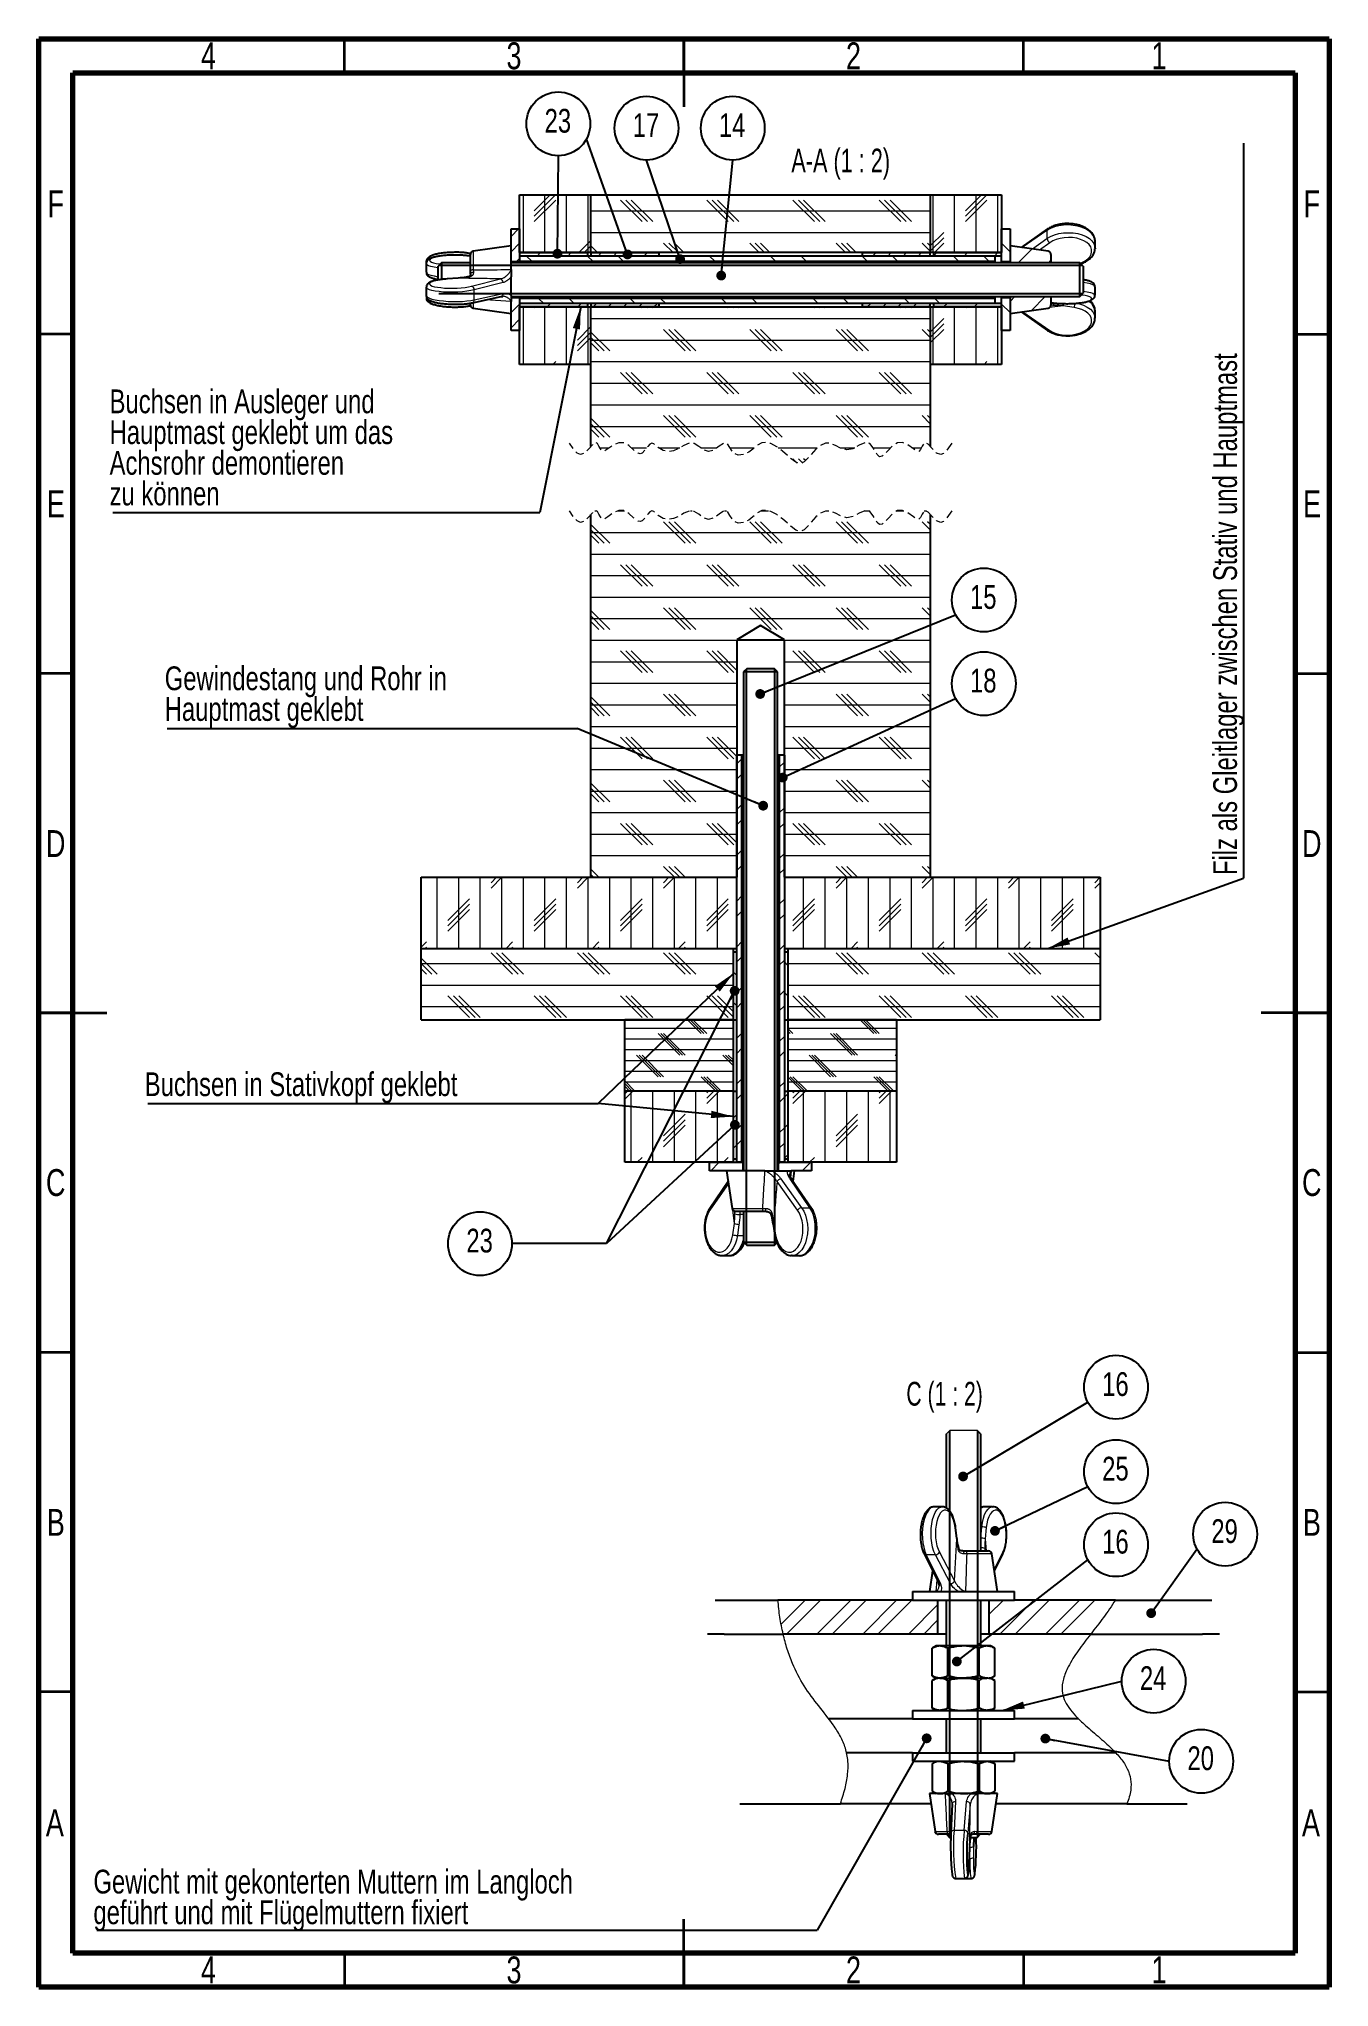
# Paper-space layout 'Schnitte_Details1' of a CAD drawing. Header units: millimetres. Extents: x 75 to 1025, y 25 to 1460.
import ezdxf

# ---------------------------------------------------------------- set-up
doc = ezdxf.new("R2010")
doc.units = ezdxf.units.MM
doc.linetypes.add('HIDDEN', pattern=[1.905, 1.27, -0.635])
doc.layers.add('FORMAT', color=7, linetype='Continuous')
doc.styles.add('SLDTEXTSTYLE0', font='TXT', dxfattribs={"width": 0.75})
doc.styles.add('SLDTEXTSTYLE1', font='TXT', dxfattribs={"width": 0.681818})
doc.styles.add('SLDTEXTSTYLE2', font='TXT', dxfattribs={"width": 0.666667})
doc.dimstyles.new('SLDDIMSTYLE2', dxfattribs={"dimtxt": 0.18, "dimasz": 16.51, "dimexe": 0, "dimexo": 0.0625, "dimgap": 0, "dimtad": 0, "dimtih": 1, "dimtoh": 1, "dimdec": 0, "dimrnd": 1e-09, "dimzin": 0, "dimdsep": 46, "dimtxsty": 'Standard', "dimsah": 1, "dimcen": 0.09, "dimadec": 0, "dimazin": 0, "dimtfac": 16.51, "dimtdec": 0, "dimtofl": 0, "dimtmove": 0, "dimatfit": 3, "dimfxl": 1, "dimfrac": 2, "dimtolj": 1, "dimtzin": 0, "dimarcsym": 0})
doc.dimstyles.new('SLDDIMSTYLE3', dxfattribs={"dimtxt": 0.18, "dimasz": 7.2, "dimexe": 0, "dimexo": 0.0625, "dimgap": 0, "dimtad": 0, "dimtih": 1, "dimtoh": 1, "dimdec": 0, "dimrnd": 1e-09, "dimzin": 0, "dimdsep": 46, "dimtxsty": 'Standard', "dimblk1": 'DOT', "dimblk2": 'DOT', "dimsah": 1, "dimcen": 0.09, "dimadec": 0, "dimazin": 0, "dimtfac": 7.2, "dimtdec": 0, "dimtofl": 0, "dimtmove": 0, "dimatfit": 3, "dimldrblk": 'DOT', "dimfxl": 1, "dimfrac": 2, "dimtolj": 1, "dimtzin": 0, "dimarcsym": 0})

psp = doc.layouts.new('Schnitte_Details1')

# ---------------------------------------------------------------- texts
at = {"color": 7, "linetype": 'Continuous', "lineweight": 0, "ltscale": 5, "char_height": 19.8, "attachment_point": 2, "style": 'SLDTEXTSTYLE0'}
for s, insert in [('4', (199.8, 1457.5)), ('3', (424.8, 1457.5)), ('2', (674.8, 1457.5)), ('1', (899.8, 1457.5)), ('F', (87.3, 1348.4)), ('F', (1012.3, 1348.4)), ('E', (87.5, 1127.5)), ('E', (1012.5, 1127.5)), ('D', (87.3, 877.2)), ('D', (1012.3, 877.2)), ('C', (87.3, 627.5)), ('C', (1012.3, 627.5)), ('B', (87.4, 377.2)), ('B', (1012.4, 377.2)), ('A', (86.7, 155.9)), ('A', (1011.7, 155.9)), ('4', (199.8, 47.5)), ('3', (424.8, 47.5)), ('2', (674.8, 47.5)), ('1', (899.8, 47.5))]:
    psp.add_mtext(s, dxfattribs=dict(at, insert=insert))
at = {"layer": 'FORMAT', "ltscale": 5, "char_height": 17.5, "attachment_point": 2}
for s, insert, style in [('A-A (1 : 2)', (665.4, 1379.2), 'SLDTEXTSTYLE1'), ('C (1 : 2)', (741.9, 470.8), 'SLDTEXTSTYLE2')]:
    psp.add_mtext(s, dxfattribs=dict(at, insert=insert, style=style))

# ---------------------------------------------------------------- blocks, each defined once
blk = doc.blocks.new('SW_NOTE_0_34')
at = {"layer": 'FORMAT', "color": 0, "ltscale": 5}
blk.add_line((0, 541.4), (0, 0), dxfattribs=at)
at = {"layer": 'FORMAT', "color": 0, "ltscale": 5, "insert": (-22.3, 2.2), "char_height": 17.5, "attachment_point": 1, "rotation": 90, "style": 'SLDTEXTSTYLE0'}
blk.add_mtext('Filz als Gleitlager zwischen Stativ und Hauptmast', dxfattribs=at)
blk = doc.blocks.new('SW_NOTE_0_35')
at = {"layer": 'FORMAT', "color": 0, "ltscale": 5}
blk.add_circle((0, 23.5), 23.5, dxfattribs=at)
at = {"layer": 'FORMAT', "color": 0, "ltscale": 5, "insert": (-0.4, 34.5), "char_height": 17.5, "attachment_point": 2, "style": 'SLDTEXTSTYLE0'}
blk.add_mtext('23', dxfattribs=at)
blk = doc.blocks.new('_Dot')
at = {"color": 0, "linetype": 'ByBlock', "lineweight": -2}
blk.add_line((-0.5, 0), (-1, 0), dxfattribs=at)
at = {"color": 0, "linetype": 'ByBlock', "const_width": 0.5}
blk.add_lwpolyline([(-0.25, 0, 1), (0.25, 0, 1)], format="xyb", close=True, dxfattribs=at)
blk = doc.blocks.new('SW_NOTE_0_36')
at = {"layer": 'FORMAT', "color": 0, "ltscale": 5}
blk.add_circle((0, 23.5), 23.5, dxfattribs=at)
at = {"layer": 'FORMAT', "color": 0, "ltscale": 5, "insert": (-0.4, 34.5), "char_height": 17.5, "attachment_point": 2, "style": 'SLDTEXTSTYLE0'}
blk.add_mtext('17', dxfattribs=at)
blk = doc.blocks.new('SW_NOTE_0_37')
at = {"layer": 'FORMAT', "color": 0, "ltscale": 5}
blk.add_circle((0, 23.5), 23.5, dxfattribs=at)
at = {"layer": 'FORMAT', "color": 0, "ltscale": 5, "insert": (-0.4, 34.5), "char_height": 17.5, "attachment_point": 2, "style": 'SLDTEXTSTYLE0'}
blk.add_mtext('14', dxfattribs=at)
blk = doc.blocks.new('SW_NOTE_0_38')
at = {"layer": 'FORMAT', "color": 0, "ltscale": 5}
blk.add_line((-314.5, 0), (0, 0), dxfattribs=at)
at = {"layer": 'FORMAT', "color": 0, "ltscale": 5, "char_height": 17.5, "attachment_point": 1, "style": 'SLDTEXTSTYLE0'}
for s, insert in [('Buchsen in Ausleger und', (-316.8, 90.6)), ('Hauptmast geklebt um das', (-316.8, 67.9)), ('Achsrohr demontieren', (-316.8, 45.3)), ('zu können', (-316.8, 22.7))]:
    blk.add_mtext(s, dxfattribs=dict(at, insert=insert))
blk = doc.blocks.new('SW_NOTE_0_39')
at = {"layer": 'FORMAT', "color": 0, "ltscale": 5}
blk.add_line((-301.8, 0), (0, 0), dxfattribs=at)
at = {"layer": 'FORMAT', "color": 0, "ltscale": 5, "char_height": 17.5, "attachment_point": 1, "style": 'SLDTEXTSTYLE0'}
for s, insert in [('Gewindestang und Rohr in', (-303.7, 45.7)), ('Hauptmast geklebt', (-303.7, 23.1))]:
    blk.add_mtext(s, dxfattribs=dict(at, insert=insert))
blk = doc.blocks.new('SW_NOTE_0_40')
at = {"layer": 'FORMAT', "color": 0, "ltscale": 5}
blk.add_circle((20.8, 11), 23.5, dxfattribs=at)
at = {"layer": 'FORMAT', "color": 0, "ltscale": 5, "insert": (20.4, 22), "char_height": 17.5, "attachment_point": 2, "style": 'SLDTEXTSTYLE0'}
blk.add_mtext('15', dxfattribs=at)
blk = doc.blocks.new('SW_NOTE_0_41')
at = {"layer": 'FORMAT', "color": 0, "ltscale": 5}
blk.add_circle((20.8, 11), 23.5, dxfattribs=at)
at = {"layer": 'FORMAT', "color": 0, "ltscale": 5, "insert": (20.4, 22), "char_height": 17.5, "attachment_point": 2, "style": 'SLDTEXTSTYLE0'}
blk.add_mtext('18', dxfattribs=at)
blk = doc.blocks.new('SW_NOTE_0_42')
at = {"layer": 'FORMAT', "color": 0, "ltscale": 5}
blk.add_circle((12.9, 11.6), 23.5, dxfattribs=at)
at = {"layer": 'FORMAT', "color": 0, "ltscale": 5, "insert": (12.6, 22.6), "char_height": 17.5, "attachment_point": 2, "style": 'SLDTEXTSTYLE0'}
blk.add_mtext('23', dxfattribs=at)
blk = doc.blocks.new('SW_NOTE_0_43')
at = {"layer": 'FORMAT', "color": 0, "ltscale": 5}
blk.add_line((-331.7, 0), (0, 0), dxfattribs=at)
blk.add_line((-331.7, 0), (0, 0), dxfattribs=at)
at = {"layer": 'FORMAT', "color": 0, "ltscale": 5, "insert": (-334, 23), "char_height": 17.5, "attachment_point": 1, "style": 'SLDTEXTSTYLE0'}
blk.add_mtext('Buchsen in Stativkopf geklebt', dxfattribs=at)
blk = doc.blocks.new('SW_HATCH_0')
at = {"color": 0, "linetype": 'Continuous', "lineweight": 18, "ltscale": 5}
for p, q in [((-49.6, -30.8), (-49.6, 11.8)), ((-26, 11.8), (-41.7, -4)), ((-29.9, 11.8), (-41.7, 0)), ((-25.8, 7.9), (-41.7, -7.9)), ((-33.8, -30.8), (-33.8, 11.8)), ((-17.9, -30.8), (-17.9, 11.8)), ((-2, -30.8), (-2, 11.8)), ((0, 0), (250, 0)), ((37.7, -7.9), (21.8, 7.9)), ((41.7, -7.9), (25.8, 7.9)), ((45.6, -7.9), (29.8, 7.9)), ((101.2, -7.9), (85.3, 7.9)), ((105.2, -7.9), (89.3, 7.9)), ((109.1, -7.9), (93.2, 7.9)), ((164.7, -7.9), (148.8, 7.9)), ((168.7, -7.9), (152.8, 7.9)), ((172.6, -7.9), (156.7, 7.9)), ((228.2, -7.9), (212.3, 7.9)), ((232.2, -7.9), (216.3, 7.9)), ((236.1, -7.9), (220.3, 7.9)), ((252, -30.8), (252, 11.8)), ((267.9, -30.8), (267.9, 11.8)), ((291.5, 11.8), (275.8, -4)), ((287.6, 11.8), (275.8, 0)), ((291.7, 7.9), (275.8, -7.9)), ((283.8, -30.8), (283.8, 11.8)), ((299.6, -30.8), (299.6, 11.8)), ((-58.7, -18.8), (-53.2, -13.3)), ((-58.7, -30.1), (-52.5, -23.8)), ((0, -21.8), (-8.9, -30.8)), ((0, -25.8), (-5, -30.8)), ((0, -15.9), (250, -15.9)), ((4.9, -30.8), (0, -25.8)), ((60.5, -30.8), (53.6, -23.8)), ((64.5, -30.8), (57.5, -23.8)), ((68.4, -30.8), (61.5, -23.8)), ((124, -30.8), (117.1, -23.8)), ((128, -30.8), (121, -23.8)), ((131.9, -30.8), (125, -23.8)), ((187.5, -30.8), (180.6, -23.8)), ((191.5, -30.8), (184.5, -23.8)), ((195.4, -30.8), (188.5, -23.8)), ((250, -29.8), (244.1, -23.8)), ((250, -25.8), (248, -23.8)), ((259.9, -15.9), (250, -25.8)), ((259.9, -19.8), (250, -29.8)), ((259.9, -23.8), (253, -30.8)), ((308.8, -30.1), (302.5, -23.8)), ((314.7, -38.3), (324.9, -28.1)), ((-55.1, -37.6), (-52.5, -35)), ((-43.5, -37), (-47.3, -33.3)), ((-39.5, -33.3), (-37, -30.8)), ((-17, -33.3), (-14.5, -30.8)), ((1.4, -37), (-2.4, -33.3)), ((0, -29.8), (-1, -30.8)), ((1, -30.8), (0, -29.8)), ((5.4, -33.3), (7.9, -30.8)), ((16.6, -33.3), (19.1, -30.8)), ((23.8, -37), (20.1, -33.3)), ((27.9, -33.3), (30.4, -30.8)), ((39.1, -33.3), (41.6, -30.8)), ((68.7, -37), (65, -33.3)), ((91.2, -37), (87.4, -33.3)), ((136.1, -37), (132.3, -33.3)), ((158.5, -37), (154.8, -33.3)), ((203.4, -37), (199.7, -33.3)), ((207.5, -33.3), (210, -30.8)), ((218.7, -33.3), (221.2, -30.8)), ((225.9, -37), (222.1, -33.3)), ((229.9, -33.3), (232.4, -30.8)), ((241.1, -33.3), (243.6, -30.8)), ((252.5, -33.1), (254.9, -30.8)), ((270.8, -37), (267, -33.3)), ((274.8, -33.3), (277.3, -30.8)), ((293.2, -37), (289.5, -33.3)), ((297.3, -33.3), (299.8, -30.8)), ((337.2, -38.3), (338.8, -36.7)), ((-58.7, -75), (-52.5, -68.7)), ((-52.5, -68.7), (-52, -68.3)), ((-49.6, -113.3), (-49.6, -70.8)), ((-41, -70.8), (-41.7, -71.4)), ((-34.7, -68.3), (-38.5, -64.5)), ((-33.8, -113.3), (-33.8, -70.8)), ((-32.1, -70.8), (-29.6, -68.3)), ((-17.9, -113.3), (-17.9, -70.8)), ((-12.3, -68.3), (-16, -64.5)), ((-9.6, -70.8), (-7.1, -68.3)), ((-2, -113.3), (-2, -70.8)), ((1.6, -70.8), (4.1, -68.3)), ((12.8, -70.8), (15.3, -68.3)), ((24, -70.8), (26.5, -68.3)), ((32.6, -68.3), (28.9, -64.5)), ((35.3, -70.8), (37.8, -68.3)), ((37.7, -71.4), (37, -70.8)), ((41.7, -71.4), (41, -70.8)), ((45.6, -71.4), (44.9, -70.8)), ((46.5, -70.8), (49, -68.3)), ((55.1, -68.3), (51.3, -64.5)), ((100, -68.3), (96.2, -64.5)), ((101.2, -71.4), (100.5, -70.8)), ((105.2, -71.4), (104.5, -70.8)), ((109.1, -71.4), (108.4, -70.8)), ((122.4, -68.3), (118.7, -64.5)), ((167.3, -68.3), (163.6, -64.5)), ((164.7, -71.4), (164, -70.8)), ((168.7, -71.4), (168, -70.8)), ((172.6, -71.4), (171.9, -70.8)), ((189.8, -68.3), (186, -64.5)), ((203.6, -70.8), (206.1, -68.3)), ((214.9, -70.8), (217.4, -68.3)), ((226.1, -70.8), (228.6, -68.3)), ((228.2, -71.4), (227.5, -70.8)), ((234.7, -68.3), (230.9, -64.5)), ((232.2, -71.4), (231.5, -70.8)), ((236.1, -71.4), (235.4, -70.8)), ((237.3, -70.8), (239.8, -68.3)), ((248.5, -70.8), (250, -69.3)), ((252, -113.3), (252, -70.8)), ((257.1, -68.3), (253.4, -64.5)), ((259.8, -70.8), (262.3, -68.3)), ((267.9, -113.3), (267.9, -70.8)), ((276.5, -70.8), (275.8, -71.4)), ((282.2, -70.8), (284.7, -68.3)), ((283.8, -113.3), (283.8, -70.8)), ((299.6, -113.3), (299.6, -70.8)), ((308.8, -75), (302.5, -68.7)), ((308.8, -66.7), (312.2, -63.2)), ((324.4, -73.5), (334.6, -63.2)), ((-58.7, -86.2), (-52.5, -79.9)), ((0, -85.3), (-9.9, -95.3)), ((0, -79.4), (250, -79.4)), ((259.9, -79.4), (250, -89.3)), ((259.9, -83.3), (250, -93.3)), ((0, -89.3), (-9.9, -99.2)), ((0, -93.2), (-9.9, -103.2)), ((13.9, -103.2), (0, -89.3)), ((9.9, -103.2), (0, -93.3)), ((0, -95.3), (250, -95.3)), ((5.9, -103.2), (0, -97.3)), ((69.4, -103.2), (53.6, -87.3)), ((73.4, -103.2), (57.5, -87.3)), ((77.4, -103.2), (61.5, -87.3)), ((132.9, -103.2), (117.1, -87.3)), ((136.9, -103.2), (121, -87.3)), ((140.9, -103.2), (125, -87.3)), ((196.4, -103.2), (180.6, -87.3)), ((200.4, -103.2), (184.5, -87.3)), ((204.4, -103.2), (188.5, -87.3)), ((250, -93.2), (244.1, -87.3)), ((250, -89.3), (248, -87.3)), ((259.9, -87.3), (250, -97.3)), ((-25.8, -111.1), (-27.9, -113.3)), ((0, -111.1), (250, -111.1)), ((291.7, -111.1), (289.6, -113.3)), ((0, -127), (250, -127)), ((37.7, -134.9), (21.8, -119.1)), ((41.7, -134.9), (25.8, -119.1)), ((45.6, -134.9), (29.8, -119.1)), ((101.2, -134.9), (85.3, -119.1)), ((105.2, -134.9), (89.3, -119.1)), ((109.1, -134.9), (93.2, -119.1)), ((164.7, -134.9), (148.8, -119.1)), ((168.7, -134.9), (152.8, -119.1)), ((172.6, -134.9), (156.7, -119.1)), ((228.2, -134.9), (212.3, -119.1)), ((232.2, -134.9), (216.3, -119.1)), ((236.1, -134.9), (220.3, -119.1)), ((0, -142.9), (250, -142.9)), ((13.9, -166.7), (0, -152.8)), ((9.9, -166.7), (0, -156.8)), ((69.4, -166.7), (53.6, -150.8)), ((73.4, -166.7), (57.5, -150.8)), ((77.4, -166.7), (61.5, -150.8)), ((132.9, -166.7), (117.1, -150.8)), ((136.9, -166.7), (121, -150.8)), ((140.9, -166.7), (125, -150.8)), ((196.4, -166.7), (180.6, -150.8)), ((200.4, -166.7), (184.5, -150.8)), ((204.4, -166.7), (188.5, -150.8)), ((250, -156.8), (244.1, -150.8)), ((250, -152.8), (248, -150.8)), ((0, -158.8), (250, -158.8)), ((5.9, -166.7), (0, -160.8)), ((6.5, -174.6), (13.5, -174.6)), ((29.8, -174.6), (41.1, -174.6)), ((49.7, -174.6), (65.5, -174.6)), ((80.9, -174.6), (92.9, -174.6)), ((102.4, -174.6), (120.2, -174.6)), ((138, -174.6), (166.6, -174.6)), ((152, -185.8), (148.8, -182.6)), ((156, -185.8), (152.8, -182.6)), ((158.2, -184), (156.7, -182.6)), ((183.6, -174.6), (194.3, -174.6)), ((207.9, -174.6), (220.7, -174.6)), ((236.5, -174.6), (243.5, -174.6)), ((2.9, -221), (4.5, -221)), ((19.7, -221), (24.8, -221)), ((69.4, -244.9), (53.6, -229)), ((73.4, -244.9), (57.5, -229)), ((77.4, -244.9), (61.5, -229)), ((73.3, -221), (74.5, -221)), ((98.4, -221), (99.8, -221)), ((132.9, -244.9), (117.1, -229)), ((136.9, -244.9), (121, -229)), ((140.9, -244.9), (125, -229)), ((125.2, -221), (130.8, -221)), ((196.4, -244.9), (180.6, -229)), ((200.4, -244.9), (184.5, -229)), ((204.4, -244.9), (188.5, -229)), ((201.2, -221), (204.9, -221)), ((225.2, -221), (230.4, -221)), ((250, -234.9), (244.1, -229)), ((245.5, -221), (247.1, -221)), ((250, -230.9), (248, -229)), ((13.9, -244.9), (0, -231)), ((9.9, -244.9), (0, -234.9)), ((0, -236.9), (250, -236.9)), ((5.9, -244.9), (0, -238.9)), ((0, -252.8), (250, -252.8)), ((0, -268.7), (250, -268.7)), ((37.7, -276.6), (21.8, -260.7)), ((41.7, -276.6), (25.8, -260.7)), ((45.6, -276.6), (29.8, -260.7)), ((101.2, -276.6), (85.3, -260.7)), ((105.2, -276.6), (89.3, -260.7)), ((109.1, -276.6), (93.2, -260.7)), ((164.7, -276.6), (148.8, -260.7)), ((168.7, -276.6), (152.8, -260.7)), ((172.6, -276.6), (156.7, -260.7)), ((228.2, -276.6), (212.3, -260.7)), ((232.2, -276.6), (216.3, -260.7)), ((236.1, -276.6), (220.3, -260.7)), ((0, -284.5), (250, -284.5)), ((13.9, -308.4), (0, -294.5)), ((9.9, -308.4), (0, -298.4)), ((0, -300.4), (250, -300.4)), ((69.4, -308.4), (53.6, -292.5)), ((73.4, -308.4), (57.5, -292.5)), ((77.4, -308.4), (61.5, -292.5)), ((132.9, -308.4), (117.1, -292.5)), ((136.9, -308.4), (121, -292.5)), ((140.9, -308.4), (125, -292.5)), ((196.4, -308.4), (180.6, -292.5)), ((200.4, -308.4), (184.5, -292.5)), ((204.4, -308.4), (188.5, -292.5)), ((250, -298.4), (244.1, -292.5)), ((250, -294.4), (248, -292.5)), ((5.9, -308.4), (0, -302.4)), ((0, -316.3), (107.5, -316.3)), ((37.7, -340.1), (21.8, -324.2)), ((41.7, -340.1), (25.8, -324.2)), ((45.6, -340.1), (29.8, -324.2)), ((101.2, -340.1), (85.3, -324.2)), ((105.2, -340.1), (89.3, -324.2)), ((107.5, -338.5), (93.2, -324.2)), ((142.5, -316.3), (250, -316.3)), ((164.7, -340.1), (148.8, -324.2)), ((168.7, -340.1), (152.8, -324.2)), ((172.6, -340.1), (156.7, -324.2)), ((228.2, -340.1), (212.3, -324.2)), ((232.2, -340.1), (216.3, -324.2)), ((236.1, -340.1), (220.3, -324.2)), ((0, -332.2), (107.5, -332.2)), ((142.5, -332.2), (250, -332.2)), ((0, -348), (107.5, -348)), ((13.9, -371.9), (0, -358)), ((69.4, -371.9), (53.6, -356)), ((73.4, -371.9), (57.5, -356)), ((77.4, -371.9), (61.5, -356)), ((142.5, -348), (250, -348)), ((196.4, -371.9), (180.6, -356)), ((200.4, -371.9), (184.5, -356)), ((204.4, -371.9), (188.5, -356)), ((250, -361.9), (244.1, -356)), ((250, -357.9), (248, -356)), ((9.9, -371.9), (0, -361.9)), ((0, -363.9), (107.5, -363.9)), ((5.9, -371.9), (0, -365.9)), ((142.5, -363.9), (250, -363.9)), ((0, -379.8), (107.5, -379.8)), ((142.5, -379.8), (250, -379.8)), ((0, -395.7), (107.5, -395.7)), ((37.7, -403.6), (21.8, -387.7)), ((41.7, -403.6), (25.8, -387.7)), ((45.6, -403.6), (29.8, -387.7)), ((101.2, -403.6), (85.3, -387.7)), ((105.2, -403.6), (89.3, -387.7)), ((107.5, -402), (93.2, -387.7)), ((142.5, -395.7), (250, -395.7)), ((164.7, -403.6), (148.8, -387.7)), ((168.7, -403.6), (152.8, -387.7)), ((172.6, -403.6), (156.7, -387.7)), ((228.2, -403.6), (212.3, -387.7)), ((232.2, -403.6), (216.3, -387.7)), ((236.1, -403.6), (220.3, -387.7)), ((0, -411.5), (107.5, -411.5)), ((107.5, -407.4), (111.3, -403.6)), ((107.5, -418.6), (111.3, -414.9)), ((138.8, -409.8), (142.5, -406.1)), ((142.5, -411.5), (250, -411.5)), ((13.9, -435.4), (0, -421.5)), ((9.9, -435.4), (0, -425.4)), ((0, -427.4), (107.5, -427.4)), ((5.9, -435.4), (0, -429.4)), ((69.4, -435.4), (53.6, -419.5)), ((73.4, -435.4), (57.5, -419.5)), ((77.4, -435.4), (61.5, -419.5)), ((138.8, -421), (142.5, -417.3)), ((142.5, -427.4), (250, -427.4)), ((196.4, -435.4), (180.6, -419.5)), ((200.4, -435.4), (184.5, -419.5)), ((204.4, -435.4), (188.5, -419.5)), ((250, -425.4), (244.1, -419.5)), ((250, -421.4), (248, -419.5)), ((0, -443.3), (107.5, -443.3)), ((107.5, -441.1), (111.3, -437.3)), ((138.8, -443.5), (142.5, -439.7)), ((142.5, -443.3), (250, -443.3)), ((0, -459.2), (107.5, -459.2)), ((37.7, -467.1), (21.8, -451.2)), ((41.7, -467.1), (25.8, -451.2)), ((45.6, -467.1), (29.8, -451.2)), ((101.2, -467.1), (85.3, -451.2)), ((105.2, -467.1), (89.3, -451.2)), ((107.5, -465.5), (93.2, -451.2)), ((107.5, -452.3), (111.3, -448.5)), ((138.8, -454.7), (142.5, -451)), ((142.5, -459.2), (250, -459.2)), ((164.7, -467.1), (148.8, -451.2)), ((168.7, -467.1), (152.8, -451.2)), ((172.6, -467.1), (156.7, -451.2)), ((228.2, -467.1), (212.3, -451.2)), ((232.2, -467.1), (216.3, -451.2)), ((236.1, -467.1), (220.3, -451.2)), ((107.5, -474.7), (111.3, -471)), ((138.8, -477.2), (142.5, -473.4)), ((0, -475), (107.5, -475)), ((5.9, -490.9), (0, -485)), ((61.5, -490.9), (53.6, -483)), ((65.5, -490.9), (57.5, -483)), ((69.4, -490.9), (61.5, -483)), ((107.5, -486), (111.3, -482.2)), ((138.8, -488.4), (142.5, -484.6)), ((142.5, -475), (250, -475)), ((188.5, -490.9), (180.6, -483)), ((192.5, -490.9), (184.5, -483)), ((196.4, -490.9), (188.5, -483)), ((250, -488.9), (244.1, -483)), ((250, -484.9), (248, -483)), ((-113.1, -543.4), (-113.1, -490.9)), ((-97.3, -543.4), (-97.3, -490.9)), ((-81.4, -543.4), (-81.4, -490.9)), ((-65.5, -490.9), (-73.4, -498.9)), ((-69.5, -490.9), (-73.4, -494.9)), ((-73.4, -490.9), (-73.4, -490.9)), ((-65.5, -543.4), (-65.5, -490.9)), ((-49.6, -543.4), (-49.6, -490.9)), ((-33.8, -543.4), (-33.8, -490.9)), ((-17.9, -543.4), (-17.9, -490.9)), ((-2, -490.9), (-9.9, -498.9)), ((-6, -490.9), (-9.9, -494.9)), ((-9.9, -490.9), (-9.9, -490.9)), ((-2, -543.4), (-2, -490.9)), ((2, -490.9), (0, -488.9)), ((13.9, -543.4), (13.9, -490.9)), ((29.8, -543.4), (29.8, -490.9)), ((45.6, -543.4), (45.6, -490.9)), ((61.5, -490.9), (53.6, -498.9)), ((57.5, -490.9), (53.6, -494.9)), ((53.6, -490.9), (53.6, -490.9)), ((61.5, -543.4), (61.5, -490.9)), ((77.4, -543.4), (77.4, -490.9)), ((93.2, -543.4), (93.2, -490.9)), ((156.7, -543.4), (156.7, -490.9)), ((172.6, -543.4), (172.6, -490.9)), ((188.5, -490.9), (180.6, -498.9)), ((184.5, -490.9), (180.6, -494.9)), ((188.5, -543.4), (188.5, -490.9)), ((204.4, -543.4), (204.4, -490.9)), ((220.3, -543.4), (220.3, -490.9)), ((236.1, -543.4), (236.1, -490.9)), ((252, -490.9), (244.1, -498.9)), ((248, -490.9), (244.1, -494.9)), ((252, -543.4), (252, -490.9)), ((267.9, -543.4), (267.9, -490.9)), ((283.8, -543.4), (283.8, -490.9)), ((299.6, -543.4), (299.6, -490.9)), ((315.5, -490.9), (307.6, -498.9)), ((311.5, -490.9), (307.6, -494.9)), ((315.5, -543.4), (315.5, -490.9)), ((331.4, -543.4), (331.4, -490.9)), ((347.3, -543.4), (347.3, -490.9)), ((363.1, -543.4), (363.1, -490.9)), ((375, -490.9), (371.1, -494.9)), ((375, -494.9), (371.1, -498.9)), ((-89.3, -506.8), (-105.2, -522.7)), ((-89.3, -510.8), (-105.2, -526.6)), ((-89.3, -514.7), (-105.2, -530.6)), ((-25.8, -506.8), (-41.7, -522.7)), ((-25.8, -510.8), (-41.7, -526.6)), ((-25.8, -514.7), (-41.7, -530.6)), ((37.7, -506.8), (21.8, -522.7)), ((37.7, -510.8), (21.8, -526.6)), ((37.7, -514.7), (21.8, -530.6)), ((101.2, -506.8), (85.3, -522.7)), ((101.2, -510.8), (85.3, -526.6)), ((101.2, -514.7), (85.3, -530.6)), ((107.5, -508.4), (111.3, -504.7)), ((107.5, -519.6), (111.3, -515.9)), ((138.8, -510.8), (142.5, -507.1)), ((164.7, -506.8), (148.8, -522.7)), ((164.7, -510.8), (148.8, -526.6)), ((164.7, -514.7), (148.8, -530.6)), ((228.2, -506.8), (212.3, -522.7)), ((228.2, -510.8), (212.3, -526.6)), ((228.2, -514.7), (212.3, -530.6)), ((291.7, -506.8), (275.8, -522.7)), ((291.7, -510.8), (275.8, -526.6)), ((291.7, -514.7), (275.8, -530.6)), ((355.2, -506.8), (339.3, -522.7)), ((355.2, -510.8), (339.3, -526.6)), ((355.2, -514.7), (339.3, -530.6)), ((138.8, -522.1), (142.5, -518.3)), ((-121.1, -538.5), (-125, -542.5)), ((-121.1, -542.5), (-122, -543.4)), ((-57.6, -538.5), (-62.4, -543.4)), ((-57.6, -542.5), (-58.5, -543.4)), ((5.9, -538.5), (1.1, -543.4)), ((5.9, -542.5), (5, -543.4)), ((69.4, -538.5), (64.6, -543.4)), ((69.4, -542.5), (68.5, -543.4)), ((107.5, -542.1), (111.3, -538.3)), ((138.8, -544.5), (142.5, -540.8)), ((196.4, -538.5), (191.6, -543.4)), ((196.4, -542.5), (195.5, -543.4)), ((259.9, -538.5), (255.1, -543.4)), ((259.9, -542.5), (259, -543.4)), ((323.4, -538.5), (318.6, -543.4)), ((323.4, -542.5), (322.5, -543.4)), ((-113.1, -562.4), (-125, -550.5)), ((-125, -554.4), (105, -554.4)), ((-117.1, -562.4), (-125, -554.4)), ((-121.1, -562.4), (-125, -558.4)), ((-57.6, -562.4), (-73.4, -546.5)), ((-53.6, -562.4), (-69.5, -546.5)), ((-49.6, -562.4), (-65.5, -546.5)), ((5.9, -562.4), (-9.9, -546.5)), ((9.9, -562.4), (-6, -546.5)), ((13.9, -562.4), (-2, -546.5)), ((69.4, -562.4), (53.6, -546.5)), ((73.4, -562.4), (57.5, -546.5)), ((77.4, -562.4), (61.5, -546.5)), ((107.5, -553.3), (111.3, -549.6)), ((138.8, -555.7), (142.5, -552)), ((145, -555.8), (142.5, -553.3)), ((145, -554.4), (375, -554.4)), ((196.4, -562.4), (180.6, -546.5)), ((200.4, -562.4), (184.5, -546.5)), ((204.4, -562.4), (188.5, -546.5)), ((259.9, -562.4), (244.1, -546.5)), ((263.9, -562.4), (248, -546.5)), ((267.9, -562.4), (252, -546.5)), ((323.4, -562.4), (307.6, -546.5)), ((327.4, -562.4), (311.5, -546.5)), ((331.4, -562.4), (315.5, -546.5)), ((375, -550.4), (371.1, -546.5)), ((-125, -570.3), (105, -570.3)), ((107.5, -563.2), (105, -560.7)), ((107.5, -575.8), (111.3, -572)), ((145, -570.3), (375, -570.3)), ((-125, -586.2), (105, -586.2)), ((-89.3, -594.1), (-105.2, -578.2)), ((-85.3, -594.1), (-101.2, -578.2)), ((-81.4, -594.1), (-97.3, -578.2)), ((-25.8, -594.1), (-41.7, -578.2)), ((-21.8, -594.1), (-37.7, -578.2)), ((-17.9, -594.1), (-33.8, -578.2)), ((37.7, -594.1), (21.8, -578.2)), ((41.7, -594.1), (25.8, -578.2)), ((45.6, -594.1), (29.8, -578.2)), ((101.2, -594.1), (85.3, -578.2)), ((105, -593.9), (89.3, -578.2)), ((105, -590), (93.2, -578.2)), ((107.5, -585.7), (105, -583.2)), ((107.5, -587), (111.3, -583.2)), ((138.8, -578.2), (142.5, -574.4)), ((138.8, -589.4), (142.5, -585.7)), ((145, -578.3), (142.5, -575.8)), ((145, -586.2), (375, -586.2)), ((164.7, -594.1), (148.8, -578.2)), ((168.7, -594.1), (152.8, -578.2)), ((172.6, -594.1), (156.7, -578.2)), ((228.2, -594.1), (212.3, -578.2)), ((232.2, -594.1), (216.3, -578.2)), ((236.1, -594.1), (220.3, -578.2)), ((291.7, -594.1), (275.8, -578.2)), ((295.7, -594.1), (279.8, -578.2)), ((299.6, -594.1), (283.8, -578.2)), ((355.2, -594.1), (339.3, -578.2)), ((359.2, -594.1), (343.3, -578.2)), ((363.1, -594.1), (347.3, -578.2)), ((25, -602), (105, -602)), ((81.3, -606), (71.3, -595.9)), ((83.3, -606), (73.2, -595.9)), ((85.3, -606), (75.2, -595.9)), ((145, -602), (225, -602)), ((148.8, -606), (145, -602.2)), ((208.3, -606), (198.3, -595.9)), ((210.3, -606), (200.2, -595.9)), ((212.3, -606), (202.2, -595.9)), ((25, -610), (105, -610)), ((65.5, -621.9), (49.6, -606)), ((67.5, -621.9), (51.6, -606)), ((69.4, -621.9), (53.6, -606)), ((107.5, -609.4), (111.3, -605.7)), ((107.5, -620.7), (111.3, -616.9)), ((138.8, -611.9), (142.5, -608.1)), ((146.8, -606), (145, -604.2)), ((145, -610), (225, -610)), ((192.5, -621.9), (176.6, -606)), ((194.5, -621.9), (178.6, -606)), ((196.4, -621.9), (180.6, -606)), ((25, -617.9), (105, -617.9)), ((25, -625.9), (105, -625.9)), ((49.6, -637.8), (33.7, -621.9)), ((51.6, -637.8), (35.7, -621.9)), ((53.6, -637.8), (37.7, -621.9)), ((105, -629.7), (97.2, -621.9)), ((105, -627.7), (99.2, -621.9)), ((105, -625.7), (101.2, -621.9)), ((138.8, -623.1), (142.5, -619.3)), ((145, -617.9), (225, -617.9)), ((145, -625.9), (225, -625.9)), ((176.6, -637.8), (160.7, -621.9)), ((178.6, -637.8), (162.7, -621.9)), ((180.6, -637.8), (164.7, -621.9)), ((225, -622.7), (224.2, -621.9)), ((25, -633.8), (105, -633.8)), ((32.5, -648.4), (25, -640.9)), ((25, -641.7), (105, -641.7)), ((30.5, -648.4), (25, -642.9)), ((28.5, -648.4), (25, -644.9)), ((92, -648.4), (81.3, -637.8)), ((94, -648.4), (83.3, -637.8)), ((96, -648.4), (85.3, -637.8)), ((107.5, -643.1), (111.3, -639.4)), ((138.8, -645.5), (142.5, -641.8)), ((145, -633.8), (225, -633.8)), ((155.5, -648.4), (145, -637.9)), ((145, -641.7), (225, -641.7)), ((157.5, -648.4), (146.8, -637.8)), ((159.5, -648.4), (148.8, -637.8)), ((219, -648.4), (208.3, -637.8)), ((221, -648.4), (210.3, -637.8)), ((223, -648.4), (212.3, -637.8)), ((31, -648.4), (25, -654.4)), ((27, -648.4), (25, -650.4)), ((29.8, -700.9), (29.8, -648.4)), ((45.6, -700.9), (45.6, -648.4)), ((61.5, -700.9), (61.5, -648.4)), ((77.4, -700.9), (77.4, -648.4)), ((94.5, -648.4), (85.3, -657.6)), ((90.5, -648.4), (85.3, -653.6)), ((86.6, -648.4), (85.3, -649.7)), ((93.2, -700.9), (93.2, -648.4)), ((107.5, -654.3), (111.3, -650.6)), ((138.8, -656.8), (142.5, -653)), ((142.5, -653), (145, -650.5)), ((158, -648.4), (148.8, -657.6)), ((154, -648.4), (148.8, -653.6)), ((150.1, -648.4), (148.8, -649.7)), ((156.7, -700.9), (156.7, -648.4)), ((172.6, -700.9), (172.6, -648.4)), ((188.5, -700.9), (188.5, -648.4)), ((204.4, -700.9), (204.4, -648.4)), ((221.5, -648.4), (212.3, -657.6)), ((217.5, -648.4), (212.3, -653.6)), ((213.6, -648.4), (212.3, -649.7)), ((220.3, -700.9), (220.3, -648.4)), ((69.4, -665.5), (53.6, -681.4)), ((69.4, -669.5), (53.6, -685.4)), ((69.4, -673.5), (53.6, -689.4)), ((105, -668.1), (107.5, -665.6)), ((107.5, -676.8), (111.3, -673)), ((142.5, -675.5), (145, -673)), ((196.4, -665.5), (180.6, -681.4)), ((196.4, -669.5), (180.6, -685.4)), ((196.4, -673.5), (180.6, -689.4)), ((105, -690.5), (107.5, -688)), ((107.5, -688), (111.3, -684.3)), ((138.8, -679.2), (142.5, -675.5)), ((138.8, -690.4), (142.5, -686.7)), ((37.7, -697.3), (34.1, -700.9)), ((88.4, -707.2), (94.6, -700.9)), ((101.2, -697.3), (97.6, -700.9)), ((138.1, -702.3), (139.5, -700.9)), ((142.5, -697.9), (145, -695.4)), ((155.7, -707.2), (162, -700.9)), ((164.7, -697.3), (161.1, -700.9)), ((225, -700.5), (224.6, -700.9)), ((110.8, -707.2), (111.9, -706.1))]:
    blk.add_line(p, q, dxfattribs=at)
blk = doc.blocks.new('SW_HATCH_1')
at = {"color": 0, "linetype": 'Continuous', "lineweight": 18, "ltscale": 5}
for p, q in [((-93.8, 7.2), (-76, 25)), ((-89.8, 0), (-64.8, 25)), ((-67.4, 0), (-42.4, 25)), ((-56.1, 0), (-31.1, 25)), ((-33.7, 0), (-8.7, 25)), ((-22.5, 0), (2.5, 25)), ((0, 0), (21.7, 21.7)), ((59.2, 14.3), (69.9, 25)), ((67.4, 0), (92.4, 25)), ((78.6, 0), (103.6, 25)), ((101, 0), (126, 25)), ((112.3, 0), (137.3, 25)), ((11.2, 0), (21.7, 10.5))]:
    blk.add_line(p, q, dxfattribs=at)
blk = doc.blocks.new('SW_NOTE_0_44')
at = {"layer": 'FORMAT', "color": 0, "ltscale": 5}
blk.add_line((-530.4, 0), (0, 0), dxfattribs=at)
at = {"layer": 'FORMAT', "color": 0, "ltscale": 5, "char_height": 17.5, "attachment_point": 1, "style": 'SLDTEXTSTYLE0'}
for s, insert in [('Gewicht mit gekonterten Muttern im Langloch', (-532.9, 44.5)), ('geführt und mit Flügelmuttern fixiert', (-532.9, 21.9))]:
    blk.add_mtext(s, dxfattribs=dict(at, insert=insert))
blk = doc.blocks.new('SW_NOTE_0_45')
at = {"layer": 'FORMAT', "color": 0, "ltscale": 5}
blk.add_circle((20.8, 11), 23.5, dxfattribs=at)
at = {"layer": 'FORMAT', "color": 0, "ltscale": 5, "insert": (20.4, 22), "char_height": 17.5, "attachment_point": 2, "style": 'SLDTEXTSTYLE0'}
blk.add_mtext('16', dxfattribs=at)
blk = doc.blocks.new('SW_NOTE_0_46')
at = {"layer": 'FORMAT', "color": 0, "ltscale": 5}
blk.add_circle((20.8, 11), 23.5, dxfattribs=at)
at = {"layer": 'FORMAT', "color": 0, "ltscale": 5, "insert": (20.4, 22), "char_height": 17.5, "attachment_point": 2, "style": 'SLDTEXTSTYLE0'}
blk.add_mtext('25', dxfattribs=at)
blk = doc.blocks.new('SW_NOTE_0_47')
at = {"layer": 'FORMAT', "color": 0, "ltscale": 5}
blk.add_circle((20.8, 11), 23.5, dxfattribs=at)
at = {"layer": 'FORMAT', "color": 0, "ltscale": 5, "insert": (20.4, 22), "char_height": 17.5, "attachment_point": 2, "style": 'SLDTEXTSTYLE0'}
blk.add_mtext('16', dxfattribs=at)
blk = doc.blocks.new('SW_NOTE_0_48')
at = {"layer": 'FORMAT', "color": 0, "ltscale": 5}
blk.add_circle((23.5, 0), 23.5, dxfattribs=at)
at = {"layer": 'FORMAT', "color": 0, "ltscale": 5, "insert": (23.1, 11), "char_height": 17.5, "attachment_point": 2, "style": 'SLDTEXTSTYLE0'}
blk.add_mtext('24', dxfattribs=at)
blk = doc.blocks.new('SW_NOTE_0_49')
at = {"layer": 'FORMAT', "color": 0, "ltscale": 5}
blk.add_circle((23.5, 0), 23.5, dxfattribs=at)
at = {"layer": 'FORMAT', "color": 0, "ltscale": 5, "insert": (23.1, 11), "char_height": 17.5, "attachment_point": 2, "style": 'SLDTEXTSTYLE0'}
blk.add_mtext('20', dxfattribs=at)
blk = doc.blocks.new('SW_NOTE_0_50')
at = {"layer": 'FORMAT', "color": 0, "ltscale": 5}
blk.add_circle((20.8, 11), 23.5, dxfattribs=at)
at = {"layer": 'FORMAT', "color": 0, "ltscale": 5, "insert": (20.4, 22), "char_height": 17.5, "attachment_point": 2, "style": 'SLDTEXTSTYLE0'}
blk.add_mtext('29', dxfattribs=at)

# ---------------------------------------------------------------- linework, layer by layer
at = {"color": 7, "linetype": 'Continuous', "lineweight": 70, "ltscale": 5}
for p, q in [((75, 25), (75, 1460)), ((75, 1460), (1025, 1460)), ((1025, 1460), (1025, 25)), ((100, 50), (100, 1435)), ((100, 1435), (1000, 1435)), ((1000, 1435), (1000, 50)), ((1000, 50), (100, 50)), ((1025, 25), (75, 25))]:
    psp.add_line(p, q, dxfattribs=at)
at = {"color": 7, "linetype": 'Continuous', "lineweight": 35, "ltscale": 5}
for p, q in [((300, 1435), (300, 1460)), ((550, 1460), (550, 1410)), ((550, 1435), (550, 1460)), ((800, 1435), (800, 1460)), ((100, 1242.5), (75, 1242.5)), ((1000, 1242.5), (1025, 1242.5)), ((100, 992.5), (75, 992.5)), ((1000, 992.5), (1025, 992.5)), ((75, 742.5), (125, 742.5)), ((100, 742.5), (75, 742.5)), ((1025, 742.5), (975, 742.5)), ((1000, 742.5), (1025, 742.5)), ((100, 492.5), (75, 492.5)), ((1000, 492.5), (1025, 492.5)), ((100, 242.5), (75, 242.5)), ((1000, 242.5), (1025, 242.5)), ((550, 25), (550, 75)), ((300, 50), (300, 25)), ((550, 50), (550, 25)), ((800, 50), (800, 25))]:
    psp.add_line(p, q, dxfattribs=at)
at = {"color": 7, "linetype": 'Continuous', "lineweight": 25, "ltscale": 5}
for p, q in [((428.9, 1302.7), (428.9, 1345.2)), ((428.9, 1345.2), (481.4, 1345.2)), ((481.4, 1302.7), (481.4, 1345.2)), ((481.4, 1345.2), (731.4, 1345.2)), ((731.4, 1345.2), (731.4, 1302.7)), ((731.4, 1345.2), (783.9, 1345.2)), ((783.9, 1345.2), (783.9, 1302.7)), ((422.7, 1307.7), (394.8, 1303.6)), ((422.7, 1320.2), (428.9, 1320.2)), ((422.7, 1307.7), (422.7, 1320.2)), ((422.7, 1290.1), (422.7, 1307.7)), ((428.9, 1320.2), (428.9, 1295.8)), ((783.9, 1320.2), (790.2, 1320.2)), ((783.9, 1295.8), (783.9, 1320.2)), ((790.2, 1320.2), (790.2, 1295.8)), ((818.1, 1303.6), (790.2, 1307.7)), ((790.2, 1307.7), (790.2, 1295.2)), ((817.8, 1320.1), (798.2, 1306.5)), ((852.7, 1305.8), (852.7, 1311)), ((852.7, 1310.7), (852.7, 1311)), ((360.2, 1296), (360.2, 1294.5)), ((360.2, 1294.5), (360.2, 1288.2)), ((371.4, 1295.2), (368.9, 1292.7)), ((368.9, 1282.4), (368.9, 1292.7)), ((392.7, 1295.2), (371.4, 1295.2)), ((371.4, 1295.2), (371.4, 1282.8)), ((392.7, 1289.1), (392.7, 1301.2)), ((428.9, 1295.8), (422.7, 1295.8)), ((841.4, 1295.2), (422.7, 1295.2)), ((428.9, 1302.7), (478.9, 1302.7)), ((428.9, 1302.7), (428.9, 1300.2)), ((481.4, 1302.7), (428.9, 1302.7)), ((428.9, 1300.2), (778.9, 1300.2)), ((428.9, 1300.2), (428.9, 1296.4)), ((428.9, 1300.2), (478.9, 1300.2)), ((428.9, 1296.4), (778.9, 1296.4)), ((428.9, 1295.8), (428.9, 1295.2)), ((478.9, 1302.7), (478.9, 1300.2)), ((481.4, 1302.7), (531.4, 1302.7)), ((481.4, 1302.7), (481.4, 1300.2)), ((731.4, 1302.7), (481.4, 1302.7)), ((481.4, 1300.2), (531.4, 1300.2)), ((531.4, 1302.7), (531.4, 1300.2)), ((681.4, 1302.7), (731.4, 1302.7)), ((681.4, 1300.2), (681.4, 1302.7)), ((681.4, 1300.2), (731.4, 1300.2)), ((731.4, 1300.2), (731.4, 1302.7)), ((783.9, 1302.7), (731.4, 1302.7)), ((733.9, 1302.7), (783.9, 1302.7)), ((733.9, 1300.2), (733.9, 1302.7)), ((733.9, 1300.2), (783.9, 1300.2)), ((778.9, 1300.2), (778.9, 1296.4)), ((778.9, 1296.4), (778.9, 1295.2)), ((783.9, 1300.2), (783.9, 1302.7)), ((790.2, 1295.8), (783.9, 1295.8)), ((783.9, 1295.2), (783.9, 1295.8)), ((790.2, 1295.2), (790.3, 1295.2)), ((820.1, 1295.2), (820.2, 1295.2)), ((820.2, 1301.2), (820.2, 1295.2)), ((843.9, 1292.7), (841.4, 1295.2)), ((841.4, 1280.2), (841.4, 1295.2)), ((843.9, 1292.7), (843.9, 1280.7)), ((852.7, 1305.8), (852.7, 1305.4)), ((383.7, 1283.8), (375.5, 1283.2)), ((392.7, 1286.7), (392.7, 1289.1)), ((422.7, 1290.1), (422.7, 1290.1)), ((422.7, 1290.1), (422.7, 1284.8)), ((422.7, 1271), (422.7, 1284.8)), ((841.4, 1270.2), (841.4, 1280.2)), ((843.9, 1280.7), (843.9, 1272.7)), ((852.7, 1271.2), (852.7, 1277.4)), ((360.2, 1277.1), (360.2, 1270.9)), ((392.7, 1264.2), (392.7, 1265.2)), ((394.2, 1265.7), (415.4, 1270.3)), ((415.4, 1270.3), (416.6, 1270.4)), ((422.7, 1271), (422.7, 1266.6)), ((422.7, 1270.2), (841.4, 1270.2)), ((422.7, 1270.2), (422.7, 1269.6)), ((422.7, 1269.6), (428.9, 1269.6)), ((422.7, 1266.6), (422.7, 1266.6)), ((422.7, 1257.7), (422.7, 1266.6)), ((428.9, 1270.2), (428.9, 1269.6)), ((428.9, 1269.6), (428.9, 1245.2)), ((778.9, 1268.9), (428.9, 1268.9)), ((428.9, 1268.9), (428.9, 1265.2)), ((778.9, 1265.2), (428.9, 1265.2)), ((478.9, 1265.2), (428.9, 1265.2)), ((428.9, 1265.2), (428.9, 1262.7)), ((478.9, 1265.2), (478.9, 1262.7)), ((531.4, 1265.2), (481.4, 1265.2)), ((481.4, 1265.2), (481.4, 1262.7)), ((531.4, 1265.2), (531.4, 1262.7)), ((731.4, 1265.2), (681.4, 1265.2)), ((681.4, 1262.7), (681.4, 1265.2)), ((731.4, 1262.7), (731.4, 1265.2)), ((783.9, 1265.2), (733.9, 1265.2)), ((733.9, 1262.7), (733.9, 1265.2)), ((778.9, 1270.2), (778.9, 1268.9)), ((778.9, 1268.9), (778.9, 1265.2)), ((783.9, 1269.6), (783.9, 1270.2)), ((783.9, 1269.6), (790.2, 1269.6)), ((783.9, 1245.2), (783.9, 1269.6)), ((783.9, 1262.7), (783.9, 1265.2)), ((790.3, 1270.2), (790.2, 1270.2)), ((790.2, 1270.2), (790.2, 1257.7)), ((790.2, 1269.6), (790.2, 1245.2)), ((820.2, 1270.2), (820.1, 1270.2)), ((820.2, 1270.2), (820.2, 1264.2)), ((841.4, 1270.2), (843.9, 1272.7)), ((394.8, 1261.8), (422.7, 1257.7)), ((422.7, 1245.2), (422.7, 1257.7)), ((478.9, 1262.7), (428.9, 1262.7)), ((428.9, 1262.7), (481.4, 1262.7)), ((428.9, 1220.2), (428.9, 1262.7)), ((531.4, 1262.7), (481.4, 1262.7)), ((481.4, 1220.2), (481.4, 1262.7)), ((481.4, 1159.8), (481.4, 1262.7)), ((481.4, 1262.7), (731.4, 1262.7)), ((731.4, 1262.7), (681.4, 1262.7)), ((731.4, 1262.7), (731.4, 1220.2)), ((731.4, 1262.7), (783.9, 1262.7)), ((731.4, 1262.7), (731.4, 1159.8)), ((783.9, 1262.7), (733.9, 1262.7)), ((783.9, 1262.7), (783.9, 1220.2)), ((790.2, 1257.7), (818.1, 1261.8)), ((798.2, 1258.9), (817.8, 1245.3)), ((852.7, 1254.4), (852.7, 1259.6)), ((428.9, 1245.2), (422.7, 1245.2)), ((790.2, 1245.2), (783.9, 1245.2)), ((481.4, 1220.2), (428.9, 1220.2)), ((783.9, 1220.2), (731.4, 1220.2)), ((481.4, 842.5), (481.4, 1109.8)), ((731.4, 1109.8), (731.4, 842.5)), ((606.4, 1028), (588.9, 1017.5)), ((623.9, 1017.5), (606.4, 1028)), ((588.9, 1017.5), (588.9, 842.5)), ((588.9, 1017.5), (623.9, 1017.5)), ((623.9, 842.5), (623.9, 1017.5)), ((596.4, 996.3), (593.9, 993.8)), ((593.9, 993.8), (593.9, 626.3)), ((618.9, 993.8), (593.9, 993.8)), ((596.4, 996.3), (616.4, 996.3)), ((618.9, 993.8), (616.4, 996.3)), ((618.9, 626.3), (618.9, 993.8)), ((588.9, 632.5), (588.9, 932.5)), ((592.7, 932.5), (588.9, 932.5)), ((592.7, 632.5), (592.7, 932.5)), ((593.9, 932.5), (592.7, 932.5)), ((620.2, 932.5), (618.9, 932.5)), ((620.2, 932.5), (620.2, 632.5)), ((623.9, 932.5), (620.2, 932.5)), ((623.9, 932.5), (623.9, 632.5)), ((356.4, 790), (356.4, 842.5)), ((356.4, 842.5), (588.9, 842.5)), ((481.4, 842.5), (588.9, 842.5)), ((588.9, 790), (588.9, 842.5)), ((623.9, 842.5), (623.9, 790)), ((623.9, 842.5), (856.4, 842.5)), ((623.9, 842.5), (731.4, 842.5)), ((856.4, 842.5), (856.4, 790)), ((356.4, 737.5), (356.4, 790)), ((356.4, 790), (586.4, 790)), ((356.4, 790), (588.9, 790)), ((586.4, 737.5), (586.4, 790)), ((623.9, 790), (856.4, 790)), ((626.4, 790), (626.4, 737.5)), ((626.4, 790), (856.4, 790)), ((856.4, 790), (856.4, 737.5)), ((586.4, 737.5), (586.4, 787.5)), ((586.4, 787.5), (588.9, 787.5)), ((588.9, 737.5), (588.9, 787.5)), ((623.9, 787.5), (623.9, 737.5)), ((623.9, 787.5), (626.4, 787.5)), ((626.4, 787.5), (626.4, 737.5)), ((356.4, 737.5), (586.4, 737.5)), ((506.4, 685), (506.4, 737.5)), ((586.4, 737.5), (506.4, 737.5)), ((586.4, 685), (586.4, 737.5)), ((586.4, 737.5), (588.9, 737.5)), ((623.9, 737.5), (626.4, 737.5)), ((626.4, 737.5), (626.4, 685)), ((706.4, 737.5), (626.4, 737.5)), ((626.4, 737.5), (856.4, 737.5)), ((706.4, 737.5), (706.4, 685)), ((506.4, 632.5), (506.4, 685)), ((586.4, 685), (506.4, 685)), ((586.4, 635), (586.4, 685)), ((586.4, 685), (588.9, 685)), ((586.4, 632.5), (586.4, 685)), ((588.9, 635), (588.9, 685)), ((623.9, 685), (623.9, 635)), ((623.9, 685), (626.4, 685)), ((626.4, 685), (626.4, 635)), ((626.4, 685), (626.4, 632.5)), ((706.4, 685), (626.4, 685)), ((706.4, 685), (706.4, 632.5)), ((586.4, 632.5), (506.4, 632.5)), ((568.9, 626.3), (568.9, 632.5)), ((568.9, 632.5), (593.3, 632.5)), ((586.4, 635), (588.9, 635)), ((592.7, 632.5), (588.9, 632.5)), ((593.3, 632.5), (593.3, 626.3)), ((593.3, 632.5), (593.9, 632.5)), ((618.9, 632.5), (619.6, 632.5)), ((619.6, 626.3), (619.6, 632.5)), ((619.6, 632.5), (643.9, 632.5)), ((623.9, 632.5), (620.2, 632.5)), ((623.9, 635), (626.4, 635)), ((706.4, 632.5), (626.4, 632.5)), ((643.9, 632.5), (643.9, 626.3)), ((581.4, 626.3), (568.9, 626.3)), ((582.6, 618.3), (569.1, 598.6)), ((581.4, 626.3), (585.5, 598.4)), ((609.6, 626.3), (581.4, 626.3)), ((609.6, 626.3), (614.9, 626.3)), ((614.9, 626.3), (626.3, 626.3)), ((626.3, 626.3), (629, 626.3)), ((631.4, 626.3), (629, 626.3)), ((643.8, 598.6), (629.2, 619.8)), ((630.3, 618.3), (631.4, 626.3)), ((643.9, 626.3), (631.4, 626.3)), ((607.8, 596.3), (588, 596.3)), ((593.9, 596.3), (593.9, 573.8)), ((610.5, 596.3), (607.8, 596.3)), ((615.6, 587), (617, 578.8)), ((578.2, 563.8), (583.3, 563.8)), ((593.9, 573.8), (596.4, 571.3)), ((593.9, 573.8), (618.9, 573.8)), ((616.4, 571.3), (596.4, 571.3)), ((616.4, 571.3), (618.9, 573.8)), ((629.6, 563.8), (629.2, 563.8)), ((629.6, 563.8), (634.7, 563.8)), ((634.5, 563.8), (634.7, 563.8)), ((743.3, 377.7), (743.3, 432.5)), ((768.3, 432.5), (765.8, 435)), ((768.3, 432.5), (768.3, 346.3)), ((740.1, 378.8), (734.3, 378.8)), ((777.3, 378.8), (771.5, 378.8)), ((751, 355.4), (750, 363.6)), ((755.3, 346.3), (757.9, 346.3)), ((757.9, 346.3), (774.3, 346.3)), ((726.8, 344.2), (737.3, 323)), ((733, 331.6), (730.8, 316.3)), ((780.8, 316.3), (776.7, 344.1)), ((778.6, 331.6), (784.8, 344.2)), ((718.3, 316.3), (718.3, 310)), ((718.3, 316.3), (793.3, 316.3)), ((737.2, 323), (737.3, 323)), ((793.3, 310), (793.3, 316.3)), ((572.9, 310), (619.2, 310)), ((718.3, 310), (619.2, 310)), ((718.3, 310), (793.3, 310)), ((737, 285), (737, 310)), ((743.3, 276.3), (743.3, 310)), ((768.3, 310), (768.3, 276.3)), ((774.5, 310), (774.5, 285)), ((867.7, 310), (793.3, 310)), ((867.7, 310), (938.7, 310)), ((579.7, 285), (567.3, 285)), ((579.7, 285), (623, 285)), ((737, 285), (623, 285)), ((735.8, 276.3), (732.7, 274.5)), ((732.7, 254.3), (732.7, 274.5)), ((738.5, 276.3), (735.8, 276.3)), ((743.3, 285), (737, 285)), ((755.8, 276.3), (738.5, 276.3)), ((744.3, 254.3), (744.3, 274.5)), ((773.1, 276.3), (755.8, 276.3)), ((767.4, 254.3), (767.4, 274.5)), ((774.5, 285), (768.3, 285)), ((775.8, 276.3), (773.1, 276.3)), ((849.5, 285), (774.5, 285)), ((778.9, 274.5), (775.8, 276.3)), ((778.9, 254.3), (778.9, 274.5)), ((849.5, 285), (931.8, 285)), ((944.3, 285), (931.8, 285)), ((732.7, 254.3), (735.8, 252.5)), ((735.8, 252.5), (732.7, 250.7)), ((732.7, 230.5), (732.7, 250.7)), ((738.5, 252.5), (755.8, 252.5)), ((744.3, 230.5), (744.3, 250.7)), ((755.8, 252.5), (773.1, 252.5)), ((767.4, 230.5), (767.4, 250.7)), ((775.8, 252.5), (778.9, 254.3)), ((778.9, 250.7), (775.8, 252.5)), ((778.9, 230.5), (778.9, 250.7)), ((732.7, 230.5), (735.8, 228.8)), ((775.8, 228.8), (778.9, 230.5)), ((718.3, 222.5), (656.6, 222.5)), ((718.3, 228.8), (718.3, 222.5)), ((718.3, 228.8), (772.1, 228.8)), ((718.3, 222.5), (772.1, 222.5)), ((743.3, 197.5), (743.3, 222.5)), ((768.3, 222.5), (768.3, 197.5)), ((772.1, 228.8), (793.3, 228.8)), ((772.1, 222.5), (793.3, 222.5)), ((793.3, 222.5), (793.3, 228.8)), ((840.6, 222.5), (793.3, 222.5)), ((718.3, 197.5), (669.8, 197.5)), ((718.3, 197.5), (718.3, 191.3)), ((718.3, 197.5), (793.3, 197.5)), ((718.3, 191.3), (793.3, 191.3)), ((735.8, 191.3), (732.7, 189.5)), ((732.7, 189.5), (732.7, 169.3)), ((744.3, 189.5), (744.3, 169.3)), ((767.4, 189.5), (767.4, 169.3)), ((778.9, 189.5), (775.8, 191.3)), ((778.9, 189.5), (778.9, 169.3)), ((793.3, 191.3), (793.3, 197.5)), ((867.8, 197.5), (793.3, 197.5)), ((591, 160), (665.2, 160)), ((731.9, 160), (665.2, 160)), ((730.8, 167.5), (734.9, 139.6)), ((742.6, 167.5), (730.8, 167.5)), ((732.7, 169.3), (735.8, 167.5)), ((742.6, 167.5), (742.6, 167.5)), ((742.6, 167.5), (747.4, 167.5)), ((743.3, 167.4), (743.3, 167.5)), ((747.5, 159.8), (746.5, 138.6)), ((761.5, 167.5), (747.4, 167.5)), ((761.5, 167.5), (766.5, 167.5)), ((766.5, 167.5), (766.5, 167.5)), ((780.8, 167.5), (766.5, 167.5)), ((775.8, 167.5), (778.9, 169.3)), ((776.7, 139.6), (780.8, 167.5)), ((876.2, 160), (779.7, 160)), ((876.2, 160), (920.6, 160)), ((745.2, 137.5), (737.3, 137.5)), ((743.3, 137.5), (745.8, 135)), ((746.4, 137.5), (745.2, 137.5)), ((746.4, 135), (745.8, 135)), ((746.5, 138.4), (746.5, 138.6)), ((765.8, 135), (761.1, 135)), ((764.6, 137.5), (762.4, 137.5)), ((774.3, 137.5), (764.6, 137.5)), ((760.2, 120.4), (760.5, 128.6)), ((760.2, 120.4), (760.2, 120.4)), ((760.5, 128.6), (760.5, 128.6)), ((750.1, 105), (756.5, 105)), ((756.5, 105), (761.4, 105))]:
    psp.add_line(p, q, dxfattribs=at)
at = {"color": 8, "linetype": 'Continuous', "lineweight": 18, "ltscale": 5}
for p, q in [((817.3, 1319), (799.1, 1306.4)), ((806.7, 1305.3), (817.3, 1312.9)), ((819.3, 1309.9), (811.8, 1304.5)), ((817.3, 1319), (817.3, 1312.9)), ((394.8, 1303.6), (394.8, 1290)), ((383.8, 1283.8), (375.6, 1283.2)), ((393.6, 1277.9), (414.8, 1283.3)), ((416.8, 1280.5), (395.5, 1275.1)), ((394.8, 1265.8), (394.8, 1261.8)), ((395.5, 1267.8), (395.5, 1275.1)), ((395.5, 1267.8), (416.8, 1272.5)), ((422.7, 1266.6), (403.7, 1267.8)), ((829.1, 1263.3), (819.1, 1262.2)), ((837.3, 1262.1), (829.1, 1263.3)), ((799.4, 1259), (819.3, 1245.3)), ((633.7, 597.2), (618.5, 618.4)), ((621.4, 620.3), (636.6, 599.1)), ((642.7, 599.1), (628.1, 620.3)), ((629, 626.3), (628.4, 621.1)), ((582.8, 617), (569.1, 597.2)), ((585.5, 598.4), (608, 598.4)), ((587.1, 587.4), (586, 597.4)), ((593.9, 594.1), (591.2, 594.1)), ((636.6, 599.1), (642.7, 599.1)), ((585.9, 579.2), (587.1, 587.4)), ((590.5, 586.8), (589.3, 578.6)), ((589.3, 578.6), (593.9, 578.6)), ((616, 587.4), (617.4, 579.2)), ((750.8, 355.1), (749.7, 363.4)), ((769.3, 364), (768.3, 364)), ((768.5, 355.7), (769.3, 364)), ((772.6, 363.4), (771.8, 355.1)), ((738.1, 345.4), (749.2, 324.2)), ((749.2, 324.2), (750.8, 355.1)), ((771.8, 355.1), (772.5, 346.3)), ((778.4, 332.4), (784.8, 345.4)), ((735.1, 343.4), (728.4, 343.4)), ((728.4, 343.4), (738.8, 322.2)), ((746.3, 322.2), (735.1, 343.4)), ((758.2, 344.1), (756.1, 344.1)), ((776.7, 344.1), (758.2, 344.1)), ((735.6, 316.3), (736.4, 324.7)), ((749.9, 161.6), (748.9, 140.4)), ((756.4, 140.4), (758.1, 161.6)), ((760.7, 159.6), (758.9, 138.4)), ((760.5, 128.6), (760.7, 159.6)), ((734.9, 139.6), (743.8, 139.6)), ((743.8, 139.6), (745.4, 139.7)), ((756.4, 140.4), (748.9, 140.4)), ((760.6, 128), (760.9, 133.4)), ((763.3, 131.3), (763.2, 128.6)), ((764, 139.7), (765.8, 139.6)), ((765.8, 139.6), (776.7, 139.6)), ((760.2, 120.4), (760.5, 128.6)), ((760.6, 119.8), (760.6, 128)), ((763.2, 128.6), (763.2, 120.4))]:
    psp.add_line(p, q, dxfattribs=at)
at = {"color": 7, "linetype": 'Continuous', "lineweight": 18, "ltscale": 5}
for p, q in [((745.8, 435), (743.3, 432.5)), ((765.8, 435), (745.8, 435)), ((765.8, 135), (768.3, 137.5))]:
    psp.add_line(p, q, dxfattribs=at)
at = {"color": 8, "linetype": 'Continuous', "lineweight": 18, "ltscale": 5, "flags": 128}
for points in [[(852.7, 1311), (852.5, 1312.4), (851.8, 1314.5), (850.4, 1316.4), (848.5, 1318.2), (846.1, 1319.8), (843.2, 1321.1), (840, 1322.1), (836.6, 1322.7), (833.1, 1323), (829.5, 1322.9), (826.1, 1322.4), (822.8, 1321.6), (819.9, 1320.4), (817.3, 1319)], [(817.3, 1312.9), (819.9, 1314.4), (822.8, 1315.6), (826.1, 1316.6), (829.5, 1317.1), (833.1, 1317.3), (836.6, 1317.1), (840, 1316.6), (843.2, 1315.7), (846.1, 1314.4), (848.5, 1312.9), (850.4, 1311.2), (851.8, 1309.3), (852.5, 1307.2), (852.7, 1305.8)], [(841.8, 1294.9), (842.9, 1295.3), (845.3, 1296.5), (847.3, 1298), (848.8, 1299.6), (849.8, 1301.4), (850.2, 1303.2), (850.1, 1305), (849.5, 1306.8), (848.3, 1308.5), (846.6, 1310), (844.5, 1311.3), (842, 1312.4), (839.2, 1313.2), (836.2, 1313.7), (833.1, 1313.8), (830, 1313.6), (826.9, 1313.1), (824.1, 1312.3), (821.5, 1311.3), (819.3, 1309.9)], [(391.9, 1300.2), (390.1, 1300.5), (386.8, 1300.8), (383.4, 1300.9), (379.8, 1300.9), (376.3, 1300.8), (372.8, 1300.5), (369.7, 1300.1), (366.8, 1299.5), (364.4, 1298.9), (362.5, 1298.2), (361.1, 1297.4), (360.3, 1296.6), (360.2, 1296)], [(368.9, 1291.4), (368.6, 1291.4), (365.9, 1291.8), (363.6, 1292.4), (361.9, 1292.9), (360.7, 1293.6), (360.2, 1294.3), (360.2, 1294.5)], [(392.7, 1299.9), (391.4, 1300.1), (388.8, 1300.4), (386, 1300.6), (382.9, 1300.7), (379.8, 1300.7), (376.7, 1300.6), (373.7, 1300.4), (370.9, 1300.1), (368.4, 1299.6), (366.3, 1299.2), (364.6, 1298.6), (363.4, 1298), (362.8, 1297.4), (362.7, 1296.8), (363.1, 1296.2), (364.1, 1295.6), (365.6, 1295.1), (367.6, 1294.6), (370, 1294.3), (370.5, 1294.2)], [(360.2, 1288.2), (360.2, 1288), (360.7, 1287.3), (361.9, 1286.6), (363.6, 1286), (365.9, 1285.4), (368.6, 1284.9), (368.9, 1284.8)], [(395.5, 1275.1), (393, 1274.6), (390.1, 1274.1), (386.8, 1273.8), (383.4, 1273.6), (379.8, 1273.5), (376.3, 1273.5), (372.8, 1273.6), (369.7, 1273.9), (366.8, 1274.3), (364.4, 1274.8), (362.5, 1275.3), (361.1, 1276), (360.3, 1276.7), (360.2, 1277.2)], [(375.6, 1283.2), (372.7, 1282.9), (370, 1282.5), (367.6, 1282.1), (365.6, 1281.6), (364.1, 1281), (363.1, 1280.4), (362.7, 1279.8), (362.8, 1279.2), (363.4, 1278.6), (364.6, 1278), (366.3, 1277.5), (368.4, 1277.1), (370.9, 1276.8), (373.7, 1276.5), (376.7, 1276.4), (379.8, 1276.4), (382.9, 1276.5), (386, 1276.7), (388.8, 1277), (391.4, 1277.4), (393.6, 1277.9)], [(383.8, 1283.8), (383.7, 1283.8), (383.7, 1283.8)], [(391, 1284.4), (390.8, 1284.6), (390.7, 1284.7), (390.7, 1284.7)], [(394.8, 1290), (394.4, 1289.9), (394, 1289.9), (393.6, 1289.8), (393.3, 1289.7), (393, 1289.5), (392.9, 1289.4), (392.7, 1289.3), (392.7, 1289.1)], [(394.9, 1288), (394.4, 1288), (394, 1287.9), (393.6, 1287.7), (393.3, 1287.6), (393.1, 1287.4), (392.9, 1287.2), (392.7, 1286.9), (392.7, 1286.7)], [(852.7, 1277.4), (852.7, 1277.7), (852.1, 1278.3), (851, 1279), (849.3, 1279.6), (847, 1280.2), (844.3, 1280.7), (843.9, 1280.7)], [(360.2, 1270.9), (360.3, 1270.4), (361.1, 1269.7), (362.5, 1269), (364.4, 1268.4), (366.8, 1267.8), (369.7, 1267.3), (372.8, 1267), (376.3, 1266.7), (379.8, 1266.6), (383.4, 1266.6), (386.8, 1266.7), (390.1, 1267), (393, 1267.3), (395.5, 1267.8)], [(362.7, 1267.3), (362.7, 1267.2), (362.8, 1266.5), (363.4, 1265.7), (364.6, 1265.1), (366.3, 1264.4), (368.4, 1263.8), (370.9, 1263.4), (373.7, 1263), (376.7, 1262.7), (379.8, 1262.6), (382.9, 1262.6), (386, 1262.7), (388.8, 1263), (391.4, 1263.4), (392.8, 1263.6)], [(820.2, 1265.8), (821.5, 1265.6), (824.1, 1265.3), (826.9, 1265.1), (830, 1265), (833.1, 1265), (836.2, 1265.2), (839.2, 1265.4), (842, 1265.7), (844.5, 1266.1), (846.6, 1266.6), (848.3, 1267.1), (849.5, 1267.7), (850.1, 1268.3), (850.2, 1268.9), (849.8, 1269.5), (848.8, 1270), (847.3, 1270.5), (845.3, 1271), (842.9, 1271.3), (842.6, 1271.3)], [(838.9, 1265.4), (841.3, 1264.9), (844.3, 1263.9), (847, 1262.5), (849.3, 1260.9), (851, 1259.1), (852.1, 1257.1), (852.7, 1255.1), (852.7, 1254.5)], [(843.9, 1274.2), (844.3, 1274.1), (847, 1273.7), (849.3, 1273.2), (851, 1272.7), (852.1, 1272), (852.7, 1271.4), (852.7, 1271.2)], [(819.3, 1245.3), (821.5, 1244.1), (824.1, 1243.1), (826.9, 1242.4), (830, 1241.9), (833.1, 1241.9), (836.2, 1242.1), (839.2, 1242.7), (842, 1243.5), (844.5, 1244.7), (846.6, 1246), (848.3, 1247.6), (849.5, 1249.3), (850.1, 1251.1), (850.2, 1253), (849.8, 1254.8), (848.8, 1256.5), (847.3, 1258.1), (845.3, 1259.5), (842.9, 1260.6), (840.2, 1261.5), (837.3, 1262.1)], [(569.1, 597.2), (567.8, 595), (566.8, 592.4), (566.1, 589.5), (565.7, 586.5), (565.6, 583.4), (565.9, 580.3), (566.4, 577.3), (567.3, 574.5), (568.4, 572), (569.8, 569.9), (571.4, 568.2), (573.1, 567), (574.9, 566.4), (576.7, 566.3), (578.5, 566.7), (580.2, 567.7), (581.8, 569.2), (583.2, 571.2), (584.4, 573.6), (585.3, 576.2), (585.9, 579.2)], [(614, 594.1), (614, 594.1), (614.1, 594.2), (614.2, 594.3), (614.5, 594.4), (614.9, 594.6)], [(617.4, 579.2), (618.1, 576.2), (619.1, 573.6), (620.3, 571.2), (621.7, 569.2), (623.4, 567.7), (625.1, 566.7), (627, 566.3), (628.8, 566.4), (630.6, 567), (632.2, 568.2), (633.8, 569.9), (635.1, 572), (636.2, 574.5), (636.9, 577.3), (637.4, 580.3), (637.6, 583.4), (637.4, 586.5), (636.9, 589.5), (636.1, 592.4), (635, 595), (633.7, 597.2)], [(636.6, 599.1), (638.2, 596.6), (639.4, 593.7), (640.3, 590.4), (640.9, 587), (641.1, 583.4), (640.9, 579.9), (640.3, 576.4), (639.4, 573.2), (638.2, 570.4), (636.7, 568), (634.9, 566), (633, 564.7), (631, 563.9), (629.6, 563.8)], [(634.7, 563.8), (636.2, 563.9), (638.2, 564.7), (640.2, 566), (642, 568), (643.5, 570.4), (644.8, 573.2), (645.8, 576.4), (646.5, 579.9), (646.7, 583.4), (646.6, 587), (646.1, 590.4), (645.3, 593.7), (644.2, 596.6), (642.7, 599.1)], [(589.3, 578.6), (588.6, 575.2), (587.6, 572.1), (586.3, 569.4), (584.7, 567.2), (582.9, 565.5), (580.9, 564.3), (578.8, 563.8), (578.3, 563.8)], [(615.6, 587), (615.6, 587.1), (615.6, 587.2), (615.8, 587.3), (616, 587.4)], [(617, 578.8), (617, 578.8), (617, 578.9), (617.2, 579), (617.4, 579.2)], [(734.3, 378.8), (733.3, 378.6), (731.8, 377.9), (730.3, 376.5), (729, 374.6), (727.9, 372.1), (726.9, 369.3), (726.2, 366.1), (725.7, 362.7), (725.5, 359.1), (725.6, 355.6), (725.9, 352.1), (726.5, 348.9), (727.3, 345.9), (728.4, 343.4)], [(735.1, 343.4), (734, 345.9), (733.1, 348.9), (732.5, 352.1), (732, 355.6), (731.9, 359.1), (732, 362.7), (732.4, 366.1), (733, 369.3), (733.9, 372.1), (735, 374.6), (736.2, 376.5), (737.6, 377.9), (739.1, 378.6), (740.2, 378.8)], [(749.7, 363.4), (749.2, 366.3), (748.5, 369), (747.6, 371.4), (746.6, 373.3), (745.4, 374.8), (744.1, 375.8), (742.8, 376.3), (741.5, 376.2), (740.2, 375.5), (739, 374.3), (737.9, 372.6), (736.9, 370.5), (736.2, 368), (735.6, 365.2), (735.3, 362.2), (735.2, 359.1), (735.3, 356), (735.7, 353), (736.3, 350.1), (737.1, 347.6), (738.1, 345.4)], [(769.3, 364), (769.8, 367.3), (770.5, 370.4), (771.4, 373.1), (772.6, 375.3), (773.9, 377.1), (775.3, 378.2), (776.8, 378.7), (777.2, 378.8)], [(784.8, 345.4), (785.7, 347.6), (786.4, 350.1), (786.9, 353), (787.2, 356), (787.2, 359.1), (787.1, 362.2), (786.6, 365.2), (786, 368), (785.2, 370.5), (784.2, 372.6), (783, 374.3), (781.8, 375.5), (780.5, 376.2), (779.1, 376.3), (777.8, 375.8), (776.6, 374.8), (775.4, 373.3), (774.4, 371.4), (773.6, 369), (773, 366.3), (772.6, 363.4)], [(750, 363.6), (750, 363.6), (749.9, 363.5), (749.7, 363.4)], [(751, 355.4), (751, 355.4), (751, 355.3), (750.8, 355.1)], [(752.3, 348.4), (752.3, 348.4), (752.2, 348.3), (752.1, 348.1), (751.8, 348)], [(755.3, 346.3), (755.4, 346.2), (755.6, 346.1), (755.7, 345.9), (755.8, 345.6), (755.9, 345.3), (756, 344.9), (756.1, 344.5), (756.1, 344.1)], [(743.8, 139.6), (743.8, 139.2), (743.9, 138.8), (744.1, 138.4), (744.3, 138.1), (744.5, 137.9), (744.7, 137.7), (744.9, 137.5), (745.2, 137.5)], [(761.1, 135.6), (761.1, 135.6), (761, 135.8)], [(764.6, 137.5), (764.8, 137.5), (765, 137.7), (765.2, 137.9), (765.4, 138.1), (765.6, 138.4), (765.7, 138.8), (765.8, 139.2), (765.8, 139.6)], [(758.9, 107.6), (759.1, 107.5), (759.3, 107.9), (759.4, 108.9), (759.6, 110.4), (759.8, 112.4), (760, 114.8), (760.1, 117.5), (760.2, 120.4)], [(763.2, 120.4), (763.2, 117.5), (763.3, 114.8), (763.3, 112.4), (763.4, 110.4), (763.6, 108.9), (763.7, 107.9), (763.9, 107.5), (764.1, 107.6), (764.2, 108.2)]]:
    psp.add_lwpolyline(points, dxfattribs=at)
at = {"color": 7, "linetype": 'Continuous', "lineweight": 25, "ltscale": 5, "flags": 128}
for points in [[(375.6, 1283.2), (375.5, 1283.2), (375.5, 1283.2)], [(583.3, 563.8), (584, 563.8), (586.1, 564.3), (588.1, 565.5), (589.9, 567.2), (591.6, 569.4), (593, 572.1), (593.9, 574.7)]]:
    psp.add_lwpolyline(points, dxfattribs=at)
at = {"color": 7, "linetype": 'HIDDEN', "lineweight": 18, "ltscale": 5, "flags": 128}
for points in [[(747.3, 1162.3), (742.8, 1156.2), (741, 1154.6), (739.2, 1153.8), (735.9, 1155), (732.5, 1158.5), (729.8, 1161.5), (727.9, 1162.6), (726.6, 1162), (725.5, 1160), (724.2, 1157.5), (722.9, 1156.2), (721.1, 1156.5), (719, 1158), (714.7, 1161.1), (710.9, 1162.7), (707.2, 1162.6), (703.7, 1160.4), (700.3, 1156.8), (698, 1154.3), (695.9, 1152.6), (693.9, 1152.3), (692.2, 1153.9), (689.4, 1158.8), (686.9, 1162), (685.2, 1162.7), (683.3, 1162.6), (679.1, 1160.7), (674.5, 1158.2), (670, 1157.3), (665.7, 1158.5), (661.5, 1160.6), (657.8, 1162.1), (654.1, 1162.2), (650.5, 1160.6), (647.1, 1157.9), (641.2, 1151.1), (638.5, 1148.4), (635.8, 1147.2), (632.4, 1148.2), (628.8, 1150.8), (622.6, 1156.4), (618.3, 1159.6), (613.9, 1161.9), (610.6, 1162.7), (607.4, 1162.6), (603.9, 1160.8), (600.6, 1157.9), (597.7, 1155.6), (594.2, 1153.9), (590, 1153.3), (586.4, 1154.9), (583.8, 1159), (582, 1161.9), (580.8, 1162.5), (579.3, 1162.2), (575.9, 1160), (572, 1157.2), (568.1, 1156), (564.4, 1157.4), (560.9, 1159.9), (557.5, 1162), (554, 1162.3), (550, 1160.6), (545.7, 1158.2), (542.2, 1156.7), (538.6, 1156.1), (534.6, 1156.8), (531, 1159), (527.7, 1161.8), (526.3, 1162.3), (524.9, 1161.6), (523.3, 1159.9), (521.8, 1157.8), (519.3, 1155), (517.8, 1154.5), (516.2, 1154.9), (512.9, 1157.3), (509.3, 1160.5), (505.7, 1162.6), (502, 1162.6), (498.2, 1161), (493.9, 1158), (491.8, 1156.6), (490, 1156.2), (488.4, 1158), (487.4, 1160), (486.3, 1162), (485, 1162.6), (482.5, 1161), (480.4, 1158.5), (477, 1155), (473.7, 1153.8), (471.4, 1155), (469.1, 1157.3), (465.6, 1162.3)], [(747.3, 1112.3), (742.8, 1106.2), (741, 1104.6), (739.2, 1103.8), (735.9, 1105), (732.5, 1108.5), (729.8, 1111.5), (727.9, 1112.6), (726.6, 1112), (725.5, 1110), (724.2, 1107.5), (722.9, 1106.2), (721.1, 1106.5), (719, 1108), (714.7, 1111.1), (710.9, 1112.7), (707.2, 1112.6), (703.7, 1110.4), (700.3, 1106.8), (698, 1104.3), (695.9, 1102.6), (693.9, 1102.3), (692.2, 1103.9), (689.4, 1108.8), (686.9, 1112), (685.2, 1112.7), (683.3, 1112.6), (679.1, 1110.7), (674.5, 1108.2), (670, 1107.3), (665.7, 1108.5), (661.5, 1110.6), (657.8, 1112.1), (654.1, 1112.2), (650.5, 1110.6), (647.1, 1107.9), (641.2, 1101.1), (638.5, 1098.4), (635.8, 1097.2), (632.4, 1098.2), (628.8, 1100.8), (622.6, 1106.4), (618.3, 1109.6), (613.9, 1111.9), (610.6, 1112.7), (607.4, 1112.6), (603.9, 1110.8), (600.6, 1107.9), (597.7, 1105.6), (594.2, 1103.9), (590, 1103.3), (586.4, 1104.9), (583.8, 1109), (582, 1111.9), (580.8, 1112.5), (579.3, 1112.2), (575.9, 1110), (572, 1107.2), (568.1, 1106), (564.4, 1107.4), (560.9, 1109.9), (557.5, 1112), (554, 1112.3), (550, 1110.6), (545.7, 1108.2), (542.2, 1106.7), (538.6, 1106.1), (534.6, 1106.8), (531, 1109), (527.7, 1111.8), (526.3, 1112.3), (524.9, 1111.6), (523.3, 1109.9), (521.8, 1107.8), (519.3, 1105), (517.8, 1104.5), (516.2, 1104.9), (512.9, 1107.3), (509.3, 1110.5), (505.7, 1112.6), (502, 1112.6), (498.2, 1111), (493.9, 1108), (491.8, 1106.6), (490, 1106.2), (488.4, 1108), (487.4, 1110), (486.3, 1112), (485, 1112.6), (482.5, 1111), (480.4, 1108.5), (477, 1105), (473.7, 1103.8), (471.4, 1105), (469.1, 1107.3), (465.6, 1112.3)]]:
    psp.add_lwpolyline(points, dxfattribs=at)
at = {"color": 8, "linetype": 'Continuous', "lineweight": 18, "ltscale": 25}
for centre, radius, start, end in [((818.6, 1319), 1.31, 127.8985, 183.8256), ((821, 1313.2), 3.62, 184.1182, 242.8851), ((392.8, 1275.3), 2.72, 356.7779, 73.8842), ((414, 1280.7), 2.72, 356.7784, 73.8847), ((393.6, 1267.6), 1.98, 287.305, 6.67), ((414.8, 1272.2), 1.98, 287.2823, 6.6674), ((818.1, 1265.8), 4.35, 331.6028, 355.2389), ((822, 1266.2), 7.64, 338.0987, 351.3495), ((828.7, 1265.4), 9.21, 339.0463, 0.9265), ((818.5, 1246.5), 1.39, 239.6643, 303.1743), ((621.7, 616.7), 3.62, 94.1168, 152.8865), ((628.2, 619), 1.31, 37.9375, 93.8288), ((570.3, 597.9), 1.42, 150.5047, 212.3375), ((590.2, 600.3), 6.33, 244.8977, 279.5432), ((600.9, 597.9), 7.08, 346.4436, 3.8948), ((614, 598), 3.92, 172.9006, 205.6887), ((636.9, 595.5), 3.62, 94.1175, 152.8858), ((642.8, 597.8), 1.31, 37.8988, 93.8297), ((589.2, 587.8), 9.2, 249.0458, 270.9277), ((590.4, 596), 9.2, 249.0458, 270.9277), ((769.6, 356.7), 7.28, 66.2527, 92.8124), ((735.1, 346.7), 3.25, 270.6611, 336.7137), ((753.6, 344.6), 4.62, 354.113, 21.1223), ((769.2, 343.7), 4.85, 60.7275, 100.8733), ((768.8, 348.5), 7.27, 66.2445, 92.8211), ((783.5, 344.8), 1.42, 335.0433, 22.9138), ((728.2, 345.1), 1.68, 210.9831, 273.9868), ((738.7, 323.9), 1.68, 210.9828, 273.983), ((746.2, 325.4), 3.25, 270.6605, 336.7143), ((749.7, 159.4), 2.2, 83.6699, 169.736), ((758.4, 159.2), 2.4, 10.2552, 95.3568), ((748, 139.8), 2.55, 182.4688, 233.5916), ((748.6, 138.2), 2.2, 83.6751, 169.7308), ((911.6, 128.5), 163.2, 175.8174, 188.262), ((918.2, 123.5), 162.7, 174.0566, 186.5313), ((756.6, 138), 2.4, 10.2587, 95.3534), ((761.9, 139.5), 2.08, 282.4803, 4.1096), ((814.1, 115.5), 53.7, 175.3961, 191.2462), ((761.2, 131.4), 3.42, 259.7268, 306.2759), ((761.2, 123.2), 3.42, 259.7144, 306.2884)]:
    psp.add_arc(centre, radius, start, end, dxfattribs=at)
at = {"color": 7, "linetype": 'Continuous', "lineweight": 25, "ltscale": 25}
for centre, radius, start, end in [((395.2, 1301.2), 2.5, 98.297, 179.9998), ((817.7, 1301.2), 2.5, 0.0002, 81.703), ((395.2, 1264.2), 2.5, 180.0002, 261.703), ((817.7, 1264.2), 2.5, 278.297, 359.9998), ((843, 1258.8), 9.71, 4.375, 57.2165), ((588, 598.8), 2.5, 188.2965, 270.0003), ((771.6, 374.2), 4.6, 91.9896, 136.7116), ((774.3, 343.8), 2.5, 8.2915, 90.0059), ((737.3, 140), 2.5, 188.2984, 269.9989), ((938.6, 128.9), 192.3, 177.1573, 186.171), ((914.9, 122.9), 156.7, 174.3315, 185.6192), ((576.7, 128.5), 188.6, 353.8174, 1.9665), ((774.3, 140), 2.5, 270.0011, 351.7016)]:
    psp.add_arc(centre, radius, start, end, dxfattribs=at)
at = {"color": 7, "linetype": 'Continuous', "lineweight": 25, "ltscale": 5}
for points, knots in [([(852.6, 1310.6), (852.7, 1310.8), (852.8, 1311.7), (852.4, 1313.6), (851.3, 1316.1), (849.4, 1318.3), (846.9, 1320.3), (843.8, 1321.9), (840.3, 1323.1), (836.5, 1323.8), (832.5, 1324.1), (828.6, 1323.9), (824.8, 1323.2), (821.4, 1322.1), (819.1, 1320.9), (818, 1320.2), (817.8, 1320.1)], [0, 0, 0, 0, 0.008662, 0.07061, 0.133478, 0.200999, 0.275923, 0.358501, 0.447031, 0.539369, 0.633525, 0.727458, 0.819162, 0.906986, 0.985344, 1, 1, 1, 1]), ([(381.9, 1302.9), (380.7, 1302.8), (378.3, 1302.8), (374.7, 1302.6), (371.2, 1302.2), (368, 1301.6), (365.2, 1300.9), (363, 1299.9), (361.4, 1298.8), (360.4, 1297.5), (360.3, 1296.5), (360.2, 1296)], [0, 0, 0, 0, 0.143485, 0.299219, 0.446493, 0.580607, 0.69864, 0.801994, 0.87792, 0.938986, 1, 1, 1, 1]), ([(392.7, 1300), (391.6, 1300.2), (389.4, 1300.5), (385.9, 1300.7), (382.2, 1300.8), (378.4, 1300.8), (374.7, 1300.6), (371.2, 1300.2), (368.1, 1299.7), (365.3, 1299.1), (363.1, 1298.3), (361.5, 1297.3), (360.6, 1296.2), (360.1, 1295.1), (360.2, 1294.5), (360.3, 1294.4)], [0, 0, 0, 0, 0.091926, 0.193628, 0.301039, 0.410487, 0.517939, 0.619338, 0.711249, 0.791394, 0.860396, 0.910846, 0.949086, 0.991113, 1, 1, 1, 1]), ([(392.8, 1301.9), (391.7, 1302.1), (389.5, 1302.5), (385.9, 1302.7), (383.4, 1302.9), (382, 1302.9), (381.9, 1302.9)], [0, 0, 0, 0, 0.298512, 0.624022, 0.966858, 1, 1, 1, 1]), ([(842.2, 1294.4), (842.6, 1294.6), (844.1, 1295), (846.5, 1296.3), (849.2, 1298.3), (851.2, 1300.6), (852.4, 1303), (852.5, 1304.6), (852.6, 1305.3)], [0, 0, 0, 0, 0.071374, 0.29454, 0.504106, 0.699916, 0.862631, 1, 1, 1, 1]), ([(360.3, 1288.1), (360.3, 1287.7), (360.4, 1286.9), (361.2, 1285.8), (362.3, 1284.9), (364, 1284.1), (366.3, 1283.4), (368, 1283.1), (368.9, 1282.9)], [0, 0, 0, 0, 0.110902, 0.230413, 0.349885, 0.516346, 0.745091, 1, 1, 1, 1]), ([(375.5, 1283.2), (374.8, 1283.2), (373, 1283), (370.2, 1282.7), (367.2, 1282.2), (364.6, 1281.5), (362.6, 1280.7), (361.2, 1279.6), (360.4, 1278.5), (360.3, 1277.7), (360.3, 1277.2)], [0, 0, 0, 0, 0.1094699, 0.3071681, 0.4842403, 0.6372496, 0.7710407, 0.8533251, 0.9318286, 1, 1, 1, 1]), ([(390.7, 1284.7), (390.3, 1284.6), (388, 1284.2), (385.6, 1284), (383.7, 1283.8)], [0, 0, 0, 0, 0.168553, 1, 1, 1, 1]), ([(392.7, 1286.7), (392.7, 1286.5), (392.7, 1286.1), (392.6, 1285.5), (392.1, 1285.1), (391.5, 1284.8), (391, 1284.7), (390.7, 1284.7), (390.7, 1284.7)], [0, 0, 0, 0, 0.1481778, 0.3729569, 0.5338551, 0.7180407, 0.9746825, 1, 1, 1, 1]), ([(852.6, 1277.5), (852.6, 1277.9), (852.5, 1278.7), (851.8, 1279.8), (850.7, 1280.7), (849, 1281.5), (846.7, 1282.1), (844.9, 1282.5), (843.9, 1282.6)], [0, 0, 0, 0, 0.10672, 0.225321, 0.34135, 0.500421, 0.726265, 1, 1, 1, 1]), ([(360.2, 1270.9), (360.2, 1270.9), (360.1, 1270.3), (360.5, 1269.3), (361.4, 1268.2), (362.7, 1267.3), (364.6, 1266.6), (367.1, 1265.9), (370.2, 1265.3), (373.6, 1264.9), (377.3, 1264.7), (381.1, 1264.6), (384.8, 1264.6), (388.3, 1264.8), (391.4, 1265.1), (393.3, 1265.5), (394.2, 1265.7)], [0, 0, 0, 0, 0.006292, 0.047965, 0.082725, 0.120387, 0.177067, 0.247838, 0.33576, 0.431922, 0.534117, 0.638963, 0.74262, 0.841178, 0.931193, 1, 1, 1, 1]), ([(360.3, 1269.5), (360.3, 1269.3), (360.2, 1268.6), (360.7, 1267.4), (361.7, 1266.3), (363.3, 1265.3), (365.6, 1264.4), (367.8, 1263.8), (369.3, 1263.6), (369.7, 1263.5)], [0, 0, 0, 0, 0.048934, 0.175461, 0.290443, 0.428601, 0.63721, 0.894076, 1, 1, 1, 1]), ([(369.7, 1263.5), (370.4, 1263.4), (372.3, 1263), (375.5, 1262.7), (379.3, 1262.5), (382.3, 1262.5), (384.1, 1262.6), (384.6, 1262.6)], [0, 0, 0, 0, 0.142528, 0.388131, 0.643864, 0.901046, 1, 1, 1, 1]), ([(384.6, 1262.6), (385.3, 1262.6), (387.2, 1262.7), (390, 1263), (392, 1263.4), (392.8, 1263.5)], [0, 0, 0, 0, 0.2690238, 0.6853256, 1, 1, 1, 1]), ([(820.2, 1265.8), (821.2, 1265.6), (823.5, 1265.3), (827, 1265.1), (830.7, 1265), (834.5, 1265), (838.2, 1265.2), (841.7, 1265.6), (844.8, 1266), (847.5, 1266.7), (849.7, 1267.4), (851.3, 1268.3), (852.3, 1269.5), (852.8, 1270.5), (852.6, 1271.1), (852.6, 1271.2)], [0, 0, 0, 0, 0.092654, 0.194321, 0.301758, 0.411255, 0.518745, 0.620141, 0.711966, 0.791892, 0.860452, 0.910595, 0.947997, 0.989562, 1, 1, 1, 1]), ([(852.6, 1259.9), (852.6, 1260.3), (852.6, 1261.6), (851.8, 1263.6), (850.5, 1265.7), (849.3, 1266.7), (848.8, 1267.2)], [0, 0, 0, 0, 0.139778, 0.448083, 0.770968, 1, 1, 1, 1]), ([(817.8, 1245.3), (818.4, 1245), (819.9, 1244), (822.7, 1242.8), (826.3, 1241.9), (830.2, 1241.4), (834.1, 1241.3), (838, 1241.8), (841.7, 1242.7), (845.1, 1244.1), (848.1, 1245.9), (850.4, 1248.1), (851.9, 1250.5), (852.7, 1252.7), (852.6, 1254), (852.6, 1254.6)], [0, 0, 0, 0, 0.043213, 0.127721, 0.217468, 0.310693, 0.405381, 0.499484, 0.591012, 0.678406, 0.760759, 0.837901, 0.902514, 0.96275, 1, 1, 1, 1]), ([(629.3, 619.8), (629, 620.3), (628.3, 621.2), (627.8, 622.5), (627.8, 623.3), (627.8, 623.6)], [0, 0, 0, 0, 0.396097, 0.805642, 1, 1, 1, 1]), ([(569.1, 598.6), (568.7, 598.1), (567.8, 596.6), (566.6, 593.8), (565.6, 590.2), (565.1, 586.3), (565.1, 582.4), (565.6, 578.5), (566.5, 574.8), (567.9, 571.4), (569.7, 568.4), (571.9, 566.1), (574.2, 564.6), (576.4, 563.8), (577.8, 563.9), (578.3, 563.9)], [0, 0, 0, 0, 0.043213, 0.127721, 0.217468, 0.310693, 0.405382, 0.499484, 0.591012, 0.678406, 0.760759, 0.837901, 0.902514, 0.96275, 1, 1, 1, 1]), ([(610.6, 596.2), (610.9, 596.2), (611.6, 596.3), (612.6, 596), (613.4, 595.4), (613.9, 594.7), (614, 594.3), (614, 594.1)], [0, 0, 0, 0, 0.188907, 0.463664, 0.684558, 0.870369, 1, 1, 1, 1]), ([(614, 594.1), (614.1, 593.7), (614.8, 591.4), (615.2, 589), (615.5, 587)], [0, 0, 0, 0, 0.169116, 1, 1, 1, 1]), ([(634.4, 563.8), (634.5, 563.8), (635.5, 563.6), (637.4, 564.1), (639.8, 565.2), (642.1, 567.1), (644, 569.6), (645.6, 572.7), (646.8, 576.2), (647.6, 580), (647.8, 583.9), (647.6, 587.9), (647, 591.6), (645.8, 595.1), (644.7, 597.4), (643.9, 598.5), (643.8, 598.6)], [0, 0, 0, 0, 0.008662, 0.07061, 0.133479, 0.201, 0.275923, 0.358501, 0.447032, 0.539369, 0.633525, 0.727458, 0.819163, 0.906986, 0.985344, 1, 1, 1, 1]), ([(617, 578.8), (617.1, 578.1), (617.5, 576.2), (618.4, 573.2), (620, 570), (622, 567.3), (624.3, 565.3), (626.8, 564.1), (628.4, 563.9), (629.1, 563.9)], [0, 0, 0, 0, 0.099481, 0.281393, 0.454088, 0.616257, 0.767785, 0.893698, 1, 1, 1, 1]), ([(583.6, 563.9), (584, 563.9), (585.3, 563.8), (587.4, 564.7), (589.7, 566.2), (591.8, 568.4), (593.4, 570.9), (594.1, 572.7), (594.3, 573.4)], [0, 0, 0, 0, 0.077968, 0.249944, 0.430048, 0.628108, 0.847915, 1, 1, 1, 1]), ([(734.4, 378.7), (733.8, 378.7), (732.6, 378.6), (730.7, 377.7), (729, 376.1), (727.4, 373.8), (726.1, 370.9), (725.1, 367.6), (724.4, 363.9), (724.1, 360), (724.1, 356.2), (724.4, 352.4), (725.1, 348.8), (725.9, 346.1), (726.6, 344.6), (726.8, 344.2)], [0, 0, 0, 0, 0.04241, 0.095415, 0.152873, 0.221716, 0.303385, 0.393506, 0.489266, 0.58829, 0.687921, 0.785381, 0.878061, 0.964118, 1, 1, 1, 1]), ([(750, 363.6), (749.9, 364.3), (749.6, 366.2), (748.9, 369.1), (747.8, 372.3), (746.3, 375), (744.5, 377.1), (742.5, 378.3), (741, 378.8), (740.3, 378.7), (740.2, 378.7)], [0, 0, 0, 0, 0.102973, 0.290986, 0.465544, 0.62544, 0.773379, 0.885892, 0.990107, 1, 1, 1, 1]), ([(771.3, 378.7), (771, 378.7), (770, 378.7), (768.9, 378.3), (768.3, 377.8), (768.3, 377.8)], [0, 0, 0, 0, 0.288594, 0.937248, 1, 1, 1, 1]), ([(784.8, 344.2), (785, 344.7), (785.7, 346.3), (786.6, 349.1), (787.2, 352.7), (787.5, 356.5), (787.5, 360.4), (787.1, 364.3), (786.4, 367.9), (785.4, 371.2), (784, 374.1), (782.3, 376.4), (780.4, 378), (778.7, 378.7), (777.6, 378.7), (777.2, 378.6)], [0, 0, 0, 0, 0.042227, 0.129914, 0.22402, 0.32222, 0.421941, 0.520442, 0.614969, 0.703384, 0.784598, 0.859229, 0.91797, 0.970307, 1, 1, 1, 1]), ([(752.3, 348.4), (752.2, 348.8), (751.7, 351.1), (751.3, 353.5), (751.1, 355.4)], [0, 0, 0, 0, 0.176557, 1, 1, 1, 1]), ([(755.3, 346.3), (755, 346.3), (754.4, 346.3), (753.5, 346.5), (752.9, 347), (752.5, 347.7), (752.4, 348.2), (752.3, 348.4)], [0, 0, 0, 0, 0.193011, 0.450957, 0.644838, 0.819594, 1, 1, 1, 1]), ([(737.2, 323), (737.4, 322.6), (737.8, 321.8), (737.9, 320.8), (737.9, 320.4)], [0, 0, 0, 0, 0.507521, 1, 1, 1, 1]), ([(738.5, 276.3), (738.4, 276.3), (737.3, 276.2), (735.3, 275.8), (733.6, 274.9), (732.7, 274.5)], [0, 0, 0, 0, 0.067326, 0.516154, 1, 1, 1, 1]), ([(744.3, 274.5), (743.4, 275), (741.5, 275.9), (739.5, 276.2), (738.5, 276.3)], [0, 0, 0, 0, 0.510201, 1, 1, 1, 1]), ([(755.8, 276.3), (754.8, 276.2), (750.9, 276.1), (747.1, 275.2), (744.3, 274.5)], [0, 0, 0, 0, 0.26863, 1, 1, 1, 1]), ([(767.4, 274.5), (766.4, 274.7), (762.6, 275.8), (758.7, 276.1), (755.8, 276.3)], [0, 0, 0, 0, 0.257548, 1, 1, 1, 1]), ([(773.1, 276.3), (773, 276.3), (771.9, 276.2), (769.9, 275.8), (768.2, 274.9), (767.4, 274.5)], [0, 0, 0, 0, 0.067286, 0.515904, 1, 1, 1, 1]), ([(778.9, 274.5), (778, 275), (776.2, 275.9), (774.1, 276.2), (773.1, 276.3)], [0, 0, 0, 0, 0.510447, 1, 1, 1, 1]), ([(738.5, 252.5), (738.4, 252.5), (737.3, 252.5), (735.3, 252.9), (733.6, 253.8), (732.7, 254.3)], [0, 0, 0, 0, 0.067325, 0.5161485, 1, 1, 1, 1]), ([(738.5, 252.5), (738.4, 252.5), (737.3, 252.5), (735.3, 252.1), (733.6, 251.2), (732.7, 250.7)], [0, 0, 0, 0, 0.067325, 0.516156, 1, 1, 1, 1]), ([(744.3, 254.3), (743.4, 253.8), (741.5, 252.8), (739.5, 252.6), (738.5, 252.5)], [0, 0, 0, 0, 0.510206, 1, 1, 1, 1]), ([(744.3, 250.7), (743.4, 251.2), (741.5, 252.2), (739.5, 252.4), (738.5, 252.5)], [0, 0, 0, 0, 0.510206, 1, 1, 1, 1]), ([(755.8, 252.5), (754.8, 252.5), (750.9, 252.6), (747.1, 253.6), (744.3, 254.3)], [0, 0, 0, 0, 0.268631, 1, 1, 1, 1]), ([(767.4, 254.3), (766.4, 254), (762.6, 253), (758.7, 252.7), (755.8, 252.5)], [0, 0, 0, 0, 0.25755, 1, 1, 1, 1]), ([(773.1, 252.5), (773, 252.5), (771.9, 252.5), (769.9, 252.9), (768.2, 253.8), (767.4, 254.3)], [0, 0, 0, 0, 0.067285, 0.515898, 1, 1, 1, 1]), ([(778.9, 250.7), (778, 251.2), (776.2, 252.2), (774.1, 252.4), (773.1, 252.5)], [0, 0, 0, 0, 0.5104522, 1, 1, 1, 1]), ([(738.5, 228.8), (738.4, 228.8), (737.3, 228.8), (735.3, 229.2), (733.6, 230.1), (732.7, 230.5)], [0, 0, 0, 0, 0.067326, 0.516154, 1, 1, 1, 1]), ([(744.3, 230.5), (743.4, 230), (741.5, 229.1), (739.5, 228.9), (738.5, 228.8)], [0, 0, 0, 0, 0.510199, 1, 1, 1, 1]), ([(755.8, 228.8), (756.9, 228.8), (760.8, 228.9), (764.6, 229.8), (767.4, 230.5)], [0, 0, 0, 0, 0.268637, 1, 1, 1, 1]), ([(773.1, 228.8), (773, 228.8), (771.9, 228.8), (769.9, 229.2), (768.2, 230.1), (767.4, 230.5)], [0, 0, 0, 0, 0.067286, 0.515904, 1, 1, 1, 1]), ([(778.9, 230.5), (778, 230), (776.2, 229.1), (774.1, 228.9), (773.1, 228.8)], [0, 0, 0, 0, 0.510445, 1, 1, 1, 1]), ([(738.5, 191.3), (738.6, 191.3), (739.7, 191.2), (741.7, 190.8), (743.4, 189.9), (744.3, 189.5)], [0, 0, 0, 0, 0.067325, 0.5161485, 1, 1, 1, 1]), ([(744.3, 189.5), (745.3, 189.7), (749, 190.8), (752.9, 191.1), (755.8, 191.3)], [0, 0, 0, 0, 0.25755, 1, 1, 1, 1]), ([(755.8, 191.3), (756.9, 191.2), (760.8, 191.1), (764.6, 190.2), (767.4, 189.5)], [0, 0, 0, 0, 0.268637, 1, 1, 1, 1]), ([(767.4, 189.5), (768.3, 190), (770.1, 190.9), (772.1, 191.2), (773.1, 191.3)], [0, 0, 0, 0, 0.5104522, 1, 1, 1, 1]), ([(773.1, 191.3), (773.3, 191.3), (774.3, 191.2), (776.3, 190.8), (778, 189.9), (778.9, 189.5)], [0, 0, 0, 0, 0.067285, 0.51591, 1, 1, 1, 1]), ([(732.7, 169.3), (733.6, 168.8), (735.4, 167.8), (737.5, 167.6), (738.5, 167.5)], [0, 0, 0, 0, 0.510212, 1, 1, 1, 1]), ([(738.5, 167.5), (738.6, 167.5), (739.7, 167.5), (741.7, 167.9), (743.4, 168.8), (744.3, 169.3)], [0, 0, 0, 0, 0.067326, 0.516154, 1, 1, 1, 1]), ([(744.3, 169.3), (745.3, 169), (749, 168), (752.9, 167.7), (755.8, 167.5)], [0, 0, 0, 0, 0.25755, 1, 1, 1, 1]), ([(755.8, 167.5), (756.9, 167.5), (760.8, 167.6), (764.6, 168.6), (767.4, 169.3)], [0, 0, 0, 0, 0.268636, 1, 1, 1, 1]), ([(767.4, 169.3), (768.3, 168.8), (770.1, 167.8), (772.1, 167.6), (773.1, 167.5)], [0, 0, 0, 0, 0.510447, 1, 1, 1, 1]), ([(773.1, 167.5), (773.3, 167.5), (774.3, 167.5), (776.3, 167.9), (778, 168.8), (778.9, 169.3)], [0, 0, 0, 0, 0.067286, 0.515915, 1, 1, 1, 1]), ([(760.5, 129.2), (760.5, 129.6), (760.6, 131.7), (760.9, 133.8), (761.2, 135.6)], [0, 0, 0, 0, 0.179448, 1, 1, 1, 1]), ([(761.1, 135.6), (761.1, 135.9), (761.2, 136.3), (761.4, 136.9), (761.5, 137.2), (761.7, 137.4), (762, 137.5), (762.3, 137.5), (762.4, 137.5)], [0, 0, 0, 0, 0.320633, 0.536142, 0.662193, 0.706886, 0.81834, 1, 1, 1, 1]), ([(763.5, 135), (763.4, 133.6), (763.3, 131.5), (763.2, 129.4), (763.2, 128.6)], [0, 0, 0, 0, 0.645747, 1, 1, 1, 1]), ([(756.5, 105.1), (756.7, 105), (757.2, 105), (757.8, 105.3), (758.4, 105.8), (758.8, 106.2), (759, 106.7), (759.2, 107.4), (759.4, 108.6), (759.7, 110.4), (759.9, 112.9), (760, 115.9), (760.1, 118.5), (760.2, 120), (760.2, 120.4)], [0, 0, 0, 0, 0.028565, 0.08132, 0.123185, 0.156913, 0.185961, 0.221852, 0.284909, 0.39451, 0.548507, 0.729027, 0.931663, 1, 1, 1, 1]), ([(747.4, 107.8), (747.5, 107.5), (747.5, 107.1), (747.8, 106.5), (748.2, 105.8), (748.8, 105.3), (749.5, 105), (750, 105), (750.2, 105.1)], [0, 0, 0, 0, 0.16112, 0.314413, 0.4817, 0.672675, 0.897034, 1, 1, 1, 1]), ([(761.4, 105.1), (761.6, 105), (762.1, 105), (762.8, 105.4), (763.4, 105.8), (763.7, 106.3), (763.9, 106.8), (764.1, 107.3), (764.2, 107.6), (764.2, 107.8)], [0, 0, 0, 0, 0.140222, 0.343261, 0.505201, 0.63558, 0.750304, 0.900865, 1, 1, 1, 1])]:
    psp.add_open_spline(points, degree=3, knots=knots, dxfattribs=at)
at = {"color": 8, "linetype": 'Continuous', "lineweight": 18, "ltscale": 5}
for points, knots in [([(391, 1284.4), (390.6, 1284.4), (389.8, 1284.3), (388.5, 1284.1), (387.3, 1284), (386.1, 1283.9), (385, 1283.8), (384.2, 1283.8), (383.8, 1283.8)], [0, 0, 0, 0, 0.171391, 0.342727, 0.514085, 0.68539, 0.84272, 1, 1, 1, 1]), ([(414.8, 1283.3), (409.6, 1283.4), (399.3, 1283.5), (389, 1283.7), (383.8, 1283.8)], [0, 0, 0, 0, 0.500099, 1, 1, 1, 1]), ([(394.9, 1288), (394.9, 1287.8), (394.9, 1287.4), (394.8, 1287), (394.7, 1286.6), (394.6, 1286.4), (394.4, 1286.2), (394.3, 1285.9), (394.1, 1285.7), (393.9, 1285.5), (393.6, 1285.3), (393.4, 1285.2), (393.1, 1285), (392.8, 1284.9), (392.5, 1284.8), (392.2, 1284.7), (391.8, 1284.6), (391.4, 1284.5), (391.1, 1284.5), (391, 1284.4)], [0, 0, 0, 0, 0.099612, 0.191189, 0.234898, 0.281516, 0.328669, 0.376446, 0.425583, 0.47416, 0.524297, 0.576379, 0.630707, 0.684777, 0.7405, 0.798396, 0.857704, 0.928144, 1, 1, 1, 1]), ([(394.8, 1290), (400.7, 1290), (410, 1290), (419.3, 1290.1), (422.7, 1290.1)], [0, 0, 0, 0, 0.633324, 1, 1, 1, 1]), ([(394.8, 1290), (394.8, 1289.6), (394.9, 1289), (394.9, 1288.3), (394.9, 1288)], [0, 0, 0, 0, 0.510757, 1, 1, 1, 1]), ([(414.8, 1283.3), (415.4, 1283.5), (416.7, 1283.8), (418.4, 1284.8), (420.1, 1286.2), (421.3, 1287.7), (422.2, 1289), (422.5, 1289.7), (422.7, 1290.1)], [0, 0, 0, 0, 0.174663, 0.36463, 0.561714, 0.780139, 0.887964, 1, 1, 1, 1]), ([(422.7, 1284.8), (422.5, 1284.6), (422, 1284), (421.3, 1283.2), (420.5, 1282.5), (419.8, 1282), (419, 1281.5), (418.2, 1281), (417.4, 1280.7), (416.9, 1280.6), (416.8, 1280.5)], [0, 0, 0, 0, 0.149545, 0.294611, 0.435291, 0.571416, 0.646118, 0.791273, 0.931477, 1, 1, 1, 1]), ([(422.7, 1290.1), (422.7, 1290.1), (422.7, 1290.1), (422.7, 1290.1), (422.7, 1290.1)], [0, 0, 0, 0, 0.946748, 1, 1, 1, 1]), ([(422.7, 1266.6), (422.6, 1266.8), (422.3, 1267.3), (421.7, 1268.1), (420.9, 1268.8), (420.3, 1269.3), (419.6, 1269.7), (418.9, 1270), (418.1, 1270.2), (417.4, 1270.4), (416.8, 1270.5), (416.6, 1270.5), (416.6, 1270.5)], [0, 0, 0, 0, 0.091134, 0.244179, 0.371618, 0.506192, 0.574286, 0.685188, 0.79574, 0.898565, 0.997285, 1, 1, 1, 1]), ([(416.8, 1272.5), (416.9, 1272.5), (417.4, 1272.6), (418.3, 1272.7), (419.3, 1272.6), (420.1, 1272.4), (420.9, 1272.1), (421.6, 1271.8), (422.2, 1271.4), (422.5, 1271.1), (422.7, 1271)], [0, 0, 0, 0, 0.080603, 0.239732, 0.398253, 0.558327, 0.639598, 0.815416, 0.90635, 1, 1, 1, 1]), ([(422.7, 1266.6), (422.7, 1266.6), (422.7, 1266.6), (422.7, 1266.6), (422.7, 1266.6)], [0, 0, 0, 0, 0.05484, 1, 1, 1, 1]), ([(821.9, 1263.7), (821.8, 1263.8), (821.5, 1263.8), (821.1, 1263.8), (820.7, 1263.8), (820.4, 1263.8), (820.2, 1263.9), (820.1, 1263.9)], [0, 0, 0, 0, 0.235148, 0.466745, 0.69599, 0.918079, 1, 1, 1, 1]), ([(829.1, 1263.3), (828.7, 1263.3), (827.8, 1263.4), (826.6, 1263.5), (825.4, 1263.6), (824.2, 1263.7), (823, 1263.7), (822.3, 1263.7), (821.9, 1263.7)], [0, 0, 0, 0, 0.171815, 0.343417, 0.514865, 0.686069, 0.843152, 1, 1, 1, 1]), ([(608, 598.4), (608.3, 604.3), (608.9, 613.6), (609.4, 622.9), (609.6, 626.3)], [0, 0, 0, 0, 0.633302, 1, 1, 1, 1]), ([(618.5, 618.4), (618.3, 618.7), (617.9, 619.3), (617.3, 620.2), (616.5, 621.1), (615.7, 622), (614.8, 622.8), (613.9, 623.6), (612.9, 624.4), (611.8, 625.1), (610.8, 625.7), (610, 626.1), (609.6, 626.3)], [0, 0, 0, 0, 0.088102, 0.179959, 0.276803, 0.377207, 0.476608, 0.578838, 0.685628, 0.794629, 0.896997, 1, 1, 1, 1]), ([(609.6, 626.3), (609.6, 626.3), (609.6, 626.3), (609.6, 626.3), (609.6, 626.3)], [0, 0, 0, 0, 0.945783, 1, 1, 1, 1]), ([(614.9, 626.3), (615, 626.2), (615.6, 625.8), (616.5, 625.2), (617.5, 624.5), (618.3, 623.8), (619, 623.1), (619.8, 622.3), (620.7, 621.3), (621.2, 620.7), (621.4, 620.3)], [0, 0, 0, 0, 0.072163, 0.215451, 0.357048, 0.496269, 0.564694, 0.71533, 0.860603, 1, 1, 1, 1]), ([(618.5, 618.4), (618.1, 613.2), (617.3, 602.9), (616.4, 592.6), (616, 587.4)], [0, 0, 0, 0, 0.500071, 1, 1, 1, 1]), ([(628.1, 620.3), (627.9, 620.7), (627.5, 621.3), (626.9, 622.3), (626.5, 623.3), (626.3, 624.2), (626.2, 624.8), (626.2, 625.3), (626.2, 625.8), (626.3, 626.1), (626.3, 626.3)], [0, 0, 0, 0, 0.186214, 0.363613, 0.532756, 0.692603, 0.77261, 0.850131, 0.925952, 1, 1, 1, 1]), ([(629, 626.3), (628.8, 626), (628.4, 625.6), (628.1, 625), (627.9, 624.5), (627.8, 624.1), (627.8, 623.8), (627.8, 623.6)], [0, 0, 0, 0, 0.281416, 0.555033, 0.692115, 0.83869, 1, 1, 1, 1]), ([(629, 626.3), (629, 626.3), (629, 626.3), (629, 626.3), (629, 626.3)], [0, 0, 0, 0, 0.054165, 1, 1, 1, 1]), ([(587.1, 587.4), (587.1, 587.8), (587.2, 588.6), (587.3, 589.9), (587.4, 591.1), (587.4, 592.3), (587.5, 593.4), (587.5, 594.2), (587.5, 594.6)], [0, 0, 0, 0, 0.171816, 0.343418, 0.514867, 0.68607, 0.843154, 1, 1, 1, 1]), ([(587.5, 594.6), (587.5, 594.7), (587.5, 595), (587.5, 595.4), (587.6, 595.8), (587.6, 596.1), (587.6, 596.3), (587.6, 596.3)], [0, 0, 0, 0, 0.235149, 0.466726, 0.695962, 0.91805, 1, 1, 1, 1]), ([(590.1, 596.3), (590.2, 596.3), (590.3, 596.3), (590.5, 596.2), (590.6, 596.2), (590.7, 596.2), (590.8, 596.1), (590.9, 596), (591, 596), (591, 595.9), (591.1, 595.7), (591.1, 595.6), (591.2, 595.3), (591.2, 594.9), (591.2, 594.5), (591.2, 594.2), (591.2, 594.1)], [0, 0, 0, 0, 0.077913, 0.150206, 0.185026, 0.219028, 0.252853, 0.28706, 0.325411, 0.366574, 0.412407, 0.463967, 0.564388, 0.68729, 0.833385, 1, 1, 1, 1]), ([(591.2, 594.1), (591.2, 593.5), (591.1, 592.2), (591, 590.4), (590.8, 588.9), (590.6, 587.7), (590.5, 587.1), (590.5, 586.8)], [0, 0, 0, 0, 0.24823, 0.497666, 0.748238, 0.873997, 1, 1, 1, 1]), ([(608, 598.4), (608.3, 598.4), (609.1, 598.4), (609.8, 598.5), (610.1, 598.5)], [0, 0, 0, 0, 0.498055, 1, 1, 1, 1]), ([(610.1, 598.5), (610.4, 598.5), (610.8, 598.5), (611.4, 598.4), (611.8, 598.3), (612.2, 598.2), (612.5, 598), (612.8, 597.9), (613.1, 597.7), (613.3, 597.5), (613.6, 597.2), (613.8, 597), (614, 596.7), (614.2, 596.4), (614.4, 596.1), (614.5, 595.7), (614.7, 595.4), (614.8, 595), (614.8, 594.7), (614.9, 594.6)], [0, 0, 0, 0, 0.103282, 0.202549, 0.250986, 0.301867, 0.352804, 0.404615, 0.4567, 0.507167, 0.5581, 0.609779, 0.662473, 0.71384, 0.765842, 0.819055, 0.872871, 0.936084, 1, 1, 1, 1]), ([(614.9, 594.6), (614.9, 594.2), (615.1, 593.3), (615.3, 592.1), (615.5, 590.9), (615.7, 589.7), (615.9, 588.5), (616, 587.8), (616, 587.4)], [0, 0, 0, 0, 0.171566, 0.343026, 0.514432, 0.685704, 0.842923, 1, 1, 1, 1]), ([(751.8, 348), (751.5, 349.6), (751.1, 352), (750.9, 354.4), (750.8, 355.1)], [0, 0, 0, 0, 0.685626, 1, 1, 1, 1]), ([(756.1, 344.1), (755.6, 344.1), (754.6, 344.1), (753.3, 344.8), (752.5, 345.8), (752, 347), (751.8, 347.7), (751.8, 348)], [0, 0, 0, 0, 0.247242, 0.447532, 0.651983, 0.867511, 1, 1, 1, 1]), ([(770, 346.3), (769.6, 346.3), (769, 346.3), (768.4, 346.9), (768.3, 347.2), (768.3, 347.4)], [0, 0, 0, 0, 0.5090285, 0.7836561, 1, 1, 1, 1]), ([(771.8, 355.1), (771.7, 353.5), (771.5, 351.1), (771.6, 348.7), (771.6, 348)], [0, 0, 0, 0, 0.685783, 1, 1, 1, 1]), ([(771.6, 348), (771.6, 347.4), (771.6, 346.9), (771.6, 346.3), (771.6, 346.3)], [0, 0, 0, 0, 0.951113, 1, 1, 1, 1]), ([(758.2, 344.1), (758, 338.2), (757.7, 329), (757.4, 319.7), (757.3, 316.3)], [0, 0, 0, 0, 0.633308, 1, 1, 1, 1]), ([(735.6, 316.3), (736.2, 316.8), (737.5, 317.9), (737.7, 319.6), (737.8, 320.4)], [0, 0, 0, 0, 0.489553, 1, 1, 1, 1]), ([(735.6, 316.3), (735.6, 316.3), (735.6, 316.3), (735.6, 316.3), (735.6, 316.3)], [0, 0, 0, 0, 0.053649, 1, 1, 1, 1]), ([(738.8, 322.2), (739.3, 320.9), (740.1, 318.9), (739.4, 316.9), (739.2, 316.3)], [0, 0, 0, 0, 0.669689, 1, 1, 1, 1]), ([(752, 316.3), (750.7, 317.2), (748.4, 318.8), (746.9, 321.2), (746.3, 322.2)], [0, 0, 0, 0, 0.570676, 1, 1, 1, 1]), ([(749.2, 324.2), (749.9, 322.9), (751.4, 320.3), (754.4, 317.7), (756.6, 316.6), (757.3, 316.3)], [0, 0, 0, 0, 0.368372, 0.786245, 1, 1, 1, 1]), ([(757.3, 316.3), (757.3, 316.3), (757.3, 316.3), (757.3, 316.3), (757.3, 316.3)], [0, 0, 0, 0, 0.945057, 1, 1, 1, 1]), ([(747.5, 159.6), (747.4, 160.8), (747.2, 163.4), (745, 166.1), (743.2, 167.1), (742.6, 167.5)], [0, 0, 0, 0, 0.373271, 0.779977, 1, 1, 1, 1]), ([(742.6, 167.5), (742.6, 167.5), (742.6, 167.5), (742.6, 167.5), (742.6, 167.5)], [0, 0, 0, 0, 0.945219, 1, 1, 1, 1]), ([(743.8, 139.6), (743.5, 145.5), (743.1, 154.8), (742.7, 164.1), (742.6, 167.5)], [0, 0, 0, 0, 0.633342, 1, 1, 1, 1]), ([(747.4, 167.5), (748.2, 166.5), (749.7, 164.8), (749.9, 162.6), (749.9, 161.6)], [0, 0, 0, 0, 0.5572601, 1, 1, 1, 1]), ([(758.1, 161.6), (758.5, 163), (759.1, 165.3), (760.8, 166.9), (761.5, 167.5)], [0, 0, 0, 0, 0.616646, 1, 1, 1, 1]), ([(766.5, 167.5), (765.6, 167), (763.7, 165.8), (761.4, 163.1), (761, 160.7), (760.7, 159.6)], [0, 0, 0, 0, 0.311324, 0.661502, 1, 1, 1, 1]), ([(766.5, 167.5), (766.4, 160.9), (766.1, 151.6), (765.9, 142.3), (765.8, 139.6)], [0, 0, 0, 0, 0.7094193, 1, 1, 1, 1]), ([(766.5, 167.5), (766.5, 167.5), (766.5, 167.5), (766.5, 167.5), (766.5, 167.5)], [0, 0, 0, 0, 0.053873, 1, 1, 1, 1]), ([(745.4, 139.7), (745.8, 139.7), (746.2, 139.7), (746.5, 139.5), (746.5, 139.5)], [0, 0, 0, 0, 0.952143, 1, 1, 1, 1]), ([(760.5, 128.6), (760.5, 130.3), (760.6, 132.7), (760.9, 135), (761, 135.8)], [0, 0, 0, 0, 0.684881, 1, 1, 1, 1]), ([(761, 135.8), (761.1, 136.3), (761.2, 137.4), (761.7, 138.7), (762.6, 139.5), (763.4, 139.7), (763.9, 139.7), (764, 139.7)], [0, 0, 0, 0, 0.298821, 0.560141, 0.752609, 0.932767, 1, 1, 1, 1])]:
    psp.add_open_spline(points, degree=3, knots=knots, dxfattribs=at)
at = {"color": 7, "linetype": 'Continuous', "lineweight": 18, "ltscale": 5}
for points, knots in [([(623, 285), (622.1, 289.1), (620.4, 297.4), (619.6, 305.8), (619.2, 310)], [0, 0, 0, 0, 0.496705, 1, 1, 1, 1]), ([(867.7, 310), (864.8, 305.7), (859.1, 297.1), (852.7, 289.1), (849.5, 285)], [0, 0, 0, 0, 0.4984943, 1, 1, 1, 1]), ([(665.2, 160), (666.4, 163.7), (668.7, 170.8), (670.7, 181.4), (671, 191.4), (669.2, 201), (665.3, 209.9), (658.6, 220.3), (649, 232.2), (638, 246.6), (630.7, 261), (625.8, 273.9), (623.9, 281.3), (623, 285)], [0, 0, 0, 0, 0.085264, 0.1612583, 0.2329333, 0.3016859, 0.3706552, 0.4423887, 0.5688311, 0.7006119, 0.8354217, 0.9170392, 1, 1, 1, 1]), ([(849.5, 285), (846.4, 281), (840.4, 273.2), (833.3, 262.3), (829.1, 252.3), (828, 243.9), (829.8, 236.6), (833.4, 230.5), (838.4, 224.6), (845.7, 217.6), (854.9, 209.8), (864.3, 201.5), (871.7, 193.6), (876.7, 186.2), (879.2, 178.2), (879.4, 169.2), (877.4, 163.3), (876.2, 160)], [0, 0, 0, 0, 0.102353, 0.195244, 0.259625, 0.317791, 0.360688, 0.40722, 0.458764, 0.514708, 0.607637, 0.699947, 0.765016, 0.823744, 0.877496, 0.930341, 1, 1, 1, 1]), ([(744.3, 250.7), (745.3, 251), (749, 252), (752.9, 252.3), (755.8, 252.5)], [0, 0, 0, 0, 0.25755, 1, 1, 1, 1]), ([(755.8, 252.5), (756.9, 252.5), (760.8, 252.4), (764.6, 251.4), (767.4, 250.7)], [0, 0, 0, 0, 0.268637, 1, 1, 1, 1]), ([(773.1, 252.5), (773, 252.5), (771.9, 252.5), (769.9, 252.1), (768.2, 251.2), (767.4, 250.7)], [0, 0, 0, 0, 0.067286, 0.515906, 1, 1, 1, 1]), ([(778.9, 254.3), (778, 253.8), (776.2, 252.8), (774.1, 252.6), (773.1, 252.5)], [0, 0, 0, 0, 0.5104522, 1, 1, 1, 1]), ([(744.3, 230.5), (745.3, 230.3), (749, 229.2), (752.9, 229), (755.8, 228.8)], [0, 0, 0, 0, 0.25755, 1, 1, 1, 1]), ([(732.7, 189.5), (733.6, 190), (735.4, 190.9), (737.5, 191.2), (738.5, 191.3)], [0, 0, 0, 0, 0.510217, 1, 1, 1, 1])]:
    psp.add_open_spline(points, degree=3, knots=knots, dxfattribs=at)
at = {"layer": 'FORMAT', "ltscale": 5}
for p, q in [((843.5, 1293.1), (369.4, 1293.1)), ((843.5, 1272.3), (369.4, 1272.3)), ((596, 571.7), (596, 995.8)), ((616.9, 571.7), (616.9, 995.8)), ((745.4, 434.6), (745.4, 135.4)), ((766.2, 434.6), (766.2, 135.4))]:
    psp.add_line(p, q, dxfattribs=at)
at = {"layer": 'FORMAT', "color": 7, "ltscale": 5}
for p, q in [((493, 572.8), (587.3, 758.8)), ((587.5, 660.1), (493, 572.8)), ((493, 572.8), (423.3, 572.7))]:
    psp.add_line(p, q, dxfattribs=at)

# ---------------------------------------------------------------- block references
at = {"color": 7, "linetype": 'Continuous', "lineweight": 18}
for name, p in [('SW_HATCH_0', (481.4, 1333.4)), ('SW_HATCH_1', (715.3, 285))]:
    psp.add_blockref(name, p, dxfattribs=at)
at = {"layer": 'FORMAT', "ltscale": 5}
for name, p in [('SW_NOTE_0_35', (457.5, 1374)), ('SW_NOTE_0_36', (522.4, 1370.8)), ('SW_NOTE_0_37', (585.9, 1370.8)), ('SW_NOTE_0_34', (962, 841.9)), ('SW_NOTE_0_38', (443.8, 1111.2)), ('SW_NOTE_0_40', (750, 1035.7)), ('SW_NOTE_0_41', (750, 974.1)), ('SW_NOTE_0_39', (471.3, 952.1)), ('SW_NOTE_0_43', (486.9, 675.8)), ('SW_NOTE_0_42', (386.9, 561)), ('SW_NOTE_0_45', (847.3, 455.9)), ('SW_NOTE_0_46', (847.3, 393.6)), ('SW_NOTE_0_47', (847.3, 339.8)), ('SW_NOTE_0_50', (927.7, 347.6)), ('SW_NOTE_0_48', (872.4, 250.3)), ('SW_NOTE_0_49', (907.4, 191.3)), ('SW_NOTE_0_44', (648, 66.9))]:
    psp.add_blockref(name, p, dxfattribs=at)
at = {"layer": 'FORMAT', "color": 7, "ltscale": 5, "xscale": 7.2, "yscale": 7.2}
for p, rotation in [((587.3, 758.8, 1202.3), 63.1176068881), ((587.5, 660.1, 1202.3), 42.7055493594)]:
    psp.add_blockref('_Dot', p, dxfattribs=dict(at, rotation=rotation))

psp.set_redraw_order([(e.dxf.handle, doc.entitydb.next_handle()) for e in psp.query("TEXT MTEXT ATTDEF DIMENSION ARC_DIMENSION")])  # texts and dimensions are drawn at this point

# ---------------------------------------------------------------- leaders
at = {"layer": 'FORMAT', "ltscale": 5}
for points, dimstyle in [([(508.4, 1301.3), (478.3, 1386.5)], 'SLDDIMSTYLE3'), ([(456.8, 1301.8), (457.5, 1374)], 'SLDDIMSTYLE3'), ([(547.1, 1297.8), (522.4, 1370.8)], 'SLDDIMSTYLE3'), ([(577.4, 1285.7), (585.9, 1370.8)], 'SLDDIMSTYLE3'), ([(474, 1262.7), (443.8, 1111.2)], 'SLDDIMSTYLE2'), ([(606.1, 977.5), (750, 1035.7)], 'SLDDIMSTYLE3'), ([(622.7, 915.9), (750, 974.1)], 'SLDDIMSTYLE3'), ([(608.3, 895.2), (471.3, 952.1)], 'SLDDIMSTYLE3'), ([(817.9, 790), (962, 841.9)], 'SLDDIMSTYLE2'), ([(586.4, 771.7), (486.9, 675.8)], 'SLDDIMSTYLE2'), ([(586.4, 666.2), (486.9, 675.8)], 'SLDDIMSTYLE2'), ([(755.5, 401.1), (847.3, 455.9)], 'SLDDIMSTYLE3'), ([(779, 361), (847.3, 393.6)], 'SLDDIMSTYLE3'), ([(894, 300.4), (927.7, 347.6)], 'SLDDIMSTYLE3'), ([(750.9, 264.8), (847.3, 339.8)], 'SLDDIMSTYLE3'), ([(784.3, 228.8), (872.4, 250.3)], 'SLDDIMSTYLE2'), ([(728.7, 208.2), (648, 66.9)], 'SLDDIMSTYLE3'), ([(816.1, 208), (907.4, 191.3)], 'SLDDIMSTYLE3')]:
    psp.add_leader(points, dimstyle=dimstyle, dxfattribs=at)

doc.saveas('drawing.dxf')
